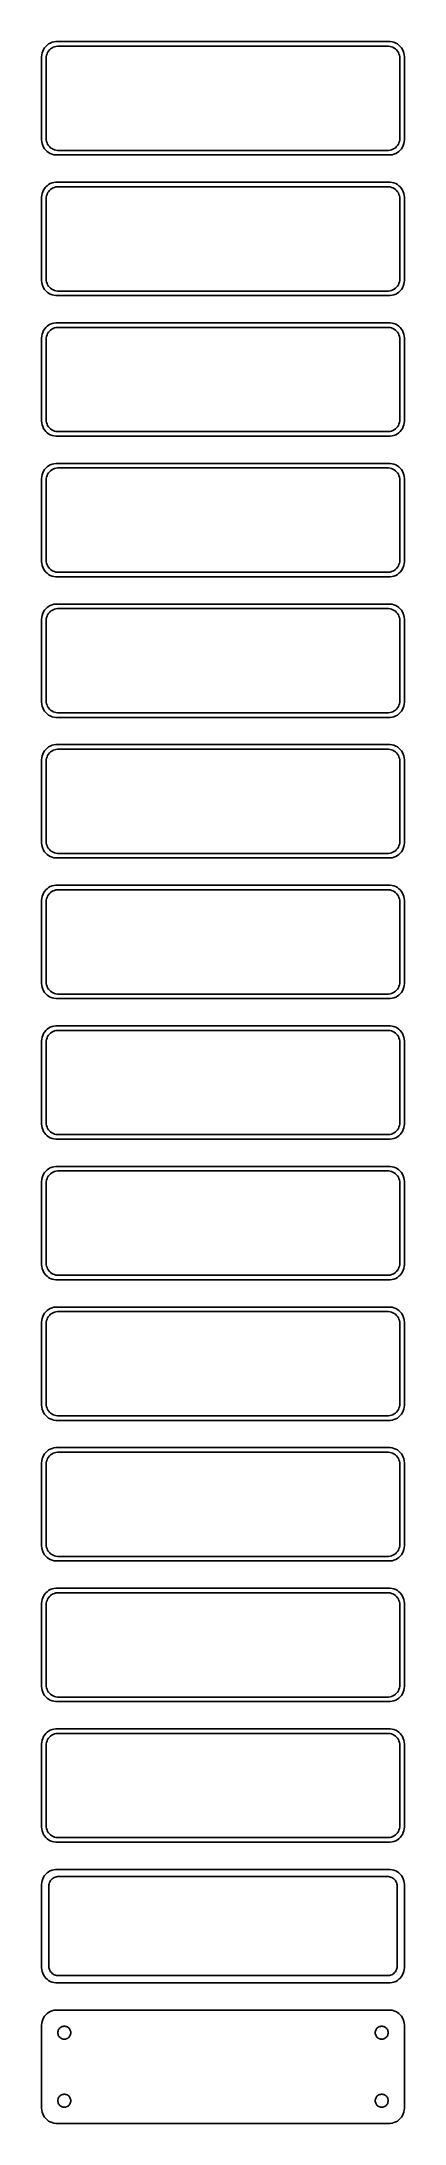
# Model space of a CAD drawing. Header units: metres. Extents: x -60 to 60, y 679 to 1367.
import ezdxf

# ---------------------------------------------------------------- set-up
doc = ezdxf.new("R2010")
doc.units = ezdxf.units.M

msp = doc.modelspace()

# ---------------------------------------------------------------- linework, layer by layer
for p, q in [((-59.8429, 1363.49), (-59.9606, 1362.88)), ((-59.6489, 1364.09), (-59.8429, 1363.49)), ((-59.3815, 1364.66), (-59.6489, 1364.09)), ((-59.0451, 1365.19), (-59.3815, 1364.66)), ((-58.6448, 1365.67), (-59.0451, 1365.19)), ((-58.1871, 1366.1), (-58.6448, 1365.67)), ((-58.3743, 1362.74), (-58.2191, 1363.22)), ((-58.2191, 1363.22), (-58.0052, 1363.68)), ((-57.6791, 1366.47), (-58.1871, 1366.1)), ((-58.0052, 1363.68), (-57.7361, 1364.1)), ((-57.7361, 1364.1), (-57.4159, 1364.49)), ((-57.1289, 1366.77), (-57.6791, 1366.47)), ((-57.4159, 1364.49), (-57.0497, 1364.83)), ((-56.5451, 1367.01), (-57.1289, 1366.77)), ((-57.0497, 1364.83), (-56.6433, 1365.13)), ((-56.6433, 1365.13), (-56.2031, 1365.37)), ((-55.9369, 1367.16), (-56.5451, 1367.01)), ((-56.2031, 1365.37), (-55.7361, 1365.55)), ((-55.3139, 1367.24), (-55.9369, 1367.16)), ((-55.7361, 1365.55), (-55.2495, 1365.68)), ((55.3139, 1367.24), (-55.3139, 1367.24)), ((-55.2495, 1365.68), (-54.7512, 1365.74)), ((-54.7512, 1365.74), (54.7512, 1365.74)), ((54.7512, 1365.74), (55.2495, 1365.68)), ((55.2495, 1365.68), (55.7361, 1365.55)), ((55.9369, 1367.16), (55.3139, 1367.24)), ((55.7361, 1365.55), (56.2031, 1365.37)), ((56.5451, 1367.01), (55.9369, 1367.16)), ((56.2031, 1365.37), (56.6433, 1365.13)), ((57.1289, 1366.77), (56.5451, 1367.01)), ((56.6433, 1365.13), (57.0497, 1364.83)), ((57.0497, 1364.83), (57.4159, 1364.49)), ((57.6791, 1366.47), (57.1289, 1366.77)), ((57.4159, 1364.49), (57.7361, 1364.1)), ((58.1871, 1366.1), (57.6791, 1366.47)), ((57.7361, 1364.1), (58.0052, 1363.68)), ((58.0052, 1363.68), (58.2191, 1363.22)), ((58.6448, 1365.67), (58.1871, 1366.1)), ((58.2191, 1363.22), (58.3743, 1362.74)), ((59.0451, 1365.19), (58.6448, 1365.67)), ((59.3815, 1364.66), (59.0451, 1365.19)), ((59.6489, 1364.09), (59.3815, 1364.66)), ((59.8429, 1363.49), (59.6489, 1364.09)), ((59.9606, 1362.88), (59.8429, 1363.49)), ((-59.9606, 1362.88), (-60, 1362.25)), ((-60, 1362.25), (-60, 1334.75)), ((-58.5, 1361.75), (-58.4685, 1362.25)), ((-58.5, 1335.25), (-58.5, 1361.75)), ((-58.4685, 1362.25), (-58.3743, 1362.74)), ((58.3743, 1362.74), (58.4685, 1362.25)), ((58.4685, 1362.25), (58.5, 1361.75)), ((58.5, 1361.75), (58.5, 1335.25)), ((60, 1362.25), (59.9606, 1362.88)), ((60, 1334.75), (60, 1362.25)), ((-60, 1334.75), (-59.9606, 1334.12)), ((-59.9606, 1334.12), (-59.8429, 1333.51)), ((-59.8429, 1333.51), (-59.6489, 1332.91)), ((-59.6489, 1332.91), (-59.3815, 1332.34)), ((-59.3815, 1332.34), (-59.0451, 1331.81)), ((-59.0451, 1331.81), (-58.6448, 1331.33)), ((-58.6448, 1331.33), (-58.1871, 1330.9)), ((-58.4685, 1334.75), (-58.5, 1335.25)), ((-58.3743, 1334.26), (-58.4685, 1334.75)), ((-58.2191, 1333.78), (-58.3743, 1334.26)), ((-58.0052, 1333.32), (-58.2191, 1333.78)), ((-58.1871, 1330.9), (-57.6791, 1330.53)), ((-57.7361, 1332.9), (-58.0052, 1333.32)), ((-57.4159, 1332.51), (-57.7361, 1332.9)), ((-57.6791, 1330.53), (-57.1289, 1330.23)), ((-57.0497, 1332.17), (-57.4159, 1332.51)), ((-57.1289, 1330.23), (-56.5451, 1329.99)), ((-56.6433, 1331.87), (-57.0497, 1332.17)), ((-56.2031, 1331.63), (-56.6433, 1331.87)), ((-56.5451, 1329.99), (-55.9369, 1329.84)), ((-55.7361, 1331.45), (-56.2031, 1331.63)), ((-55.9369, 1329.84), (-55.3139, 1329.76)), ((-55.2495, 1331.32), (-55.7361, 1331.45)), ((-55.3139, 1329.76), (55.3139, 1329.76)), ((-54.7512, 1331.26), (-55.2495, 1331.32)), ((54.7512, 1331.26), (-54.7512, 1331.26)), ((55.2495, 1331.32), (54.7512, 1331.26)), ((55.7361, 1331.45), (55.2495, 1331.32)), ((55.3139, 1329.76), (55.9369, 1329.84)), ((56.2031, 1331.63), (55.7361, 1331.45)), ((55.9369, 1329.84), (56.5451, 1329.99)), ((56.6433, 1331.87), (56.2031, 1331.63)), ((56.5451, 1329.99), (57.1289, 1330.23)), ((57.0497, 1332.17), (56.6433, 1331.87)), ((57.4159, 1332.51), (57.0497, 1332.17)), ((57.1289, 1330.23), (57.6791, 1330.53)), ((57.7361, 1332.9), (57.4159, 1332.51)), ((57.6791, 1330.53), (58.1871, 1330.9)), ((58.0052, 1333.32), (57.7361, 1332.9)), ((58.2191, 1333.78), (58.0052, 1333.32)), ((58.1871, 1330.9), (58.6448, 1331.33)), ((58.3743, 1334.26), (58.2191, 1333.78)), ((58.4685, 1334.75), (58.3743, 1334.26)), ((58.5, 1335.25), (58.4685, 1334.75)), ((58.6448, 1331.33), (59.0451, 1331.81)), ((59.0451, 1331.81), (59.3815, 1332.34)), ((59.3815, 1332.34), (59.6489, 1332.91)), ((59.6489, 1332.91), (59.8429, 1333.51)), ((59.8429, 1333.51), (59.9606, 1334.12)), ((59.9606, 1334.12), (60, 1334.75)), ((-59.9606, 1316.38), (-60, 1315.75)), ((-60, 1315.75), (-60, 1288.25)), ((-59.8429, 1316.99), (-59.9606, 1316.38)), ((-59.6489, 1317.59), (-59.8429, 1316.99)), ((-59.3815, 1318.16), (-59.6489, 1317.59)), ((-59.0451, 1318.69), (-59.3815, 1318.16)), ((-58.6448, 1319.17), (-59.0451, 1318.69)), ((-58.1871, 1319.6), (-58.6448, 1319.17)), ((-58.5, 1315.25), (-58.4685, 1315.75)), ((-58.5, 1288.75), (-58.5, 1315.25)), ((-58.4685, 1315.75), (-58.3743, 1316.24)), ((-58.3743, 1316.24), (-58.2191, 1316.72)), ((-58.2191, 1316.72), (-58.0052, 1317.18)), ((-57.6791, 1319.97), (-58.1871, 1319.6)), ((-58.0052, 1317.18), (-57.7361, 1317.6)), ((-57.7361, 1317.6), (-57.4159, 1317.99)), ((-57.1289, 1320.27), (-57.6791, 1319.97)), ((-57.4159, 1317.99), (-57.0497, 1318.33)), ((-56.5451, 1320.51), (-57.1289, 1320.27)), ((-57.0497, 1318.33), (-56.6433, 1318.63)), ((-56.6433, 1318.63), (-56.2031, 1318.87)), ((-55.9369, 1320.66), (-56.5451, 1320.51)), ((-56.2031, 1318.87), (-55.7361, 1319.05)), ((-55.3139, 1320.74), (-55.9369, 1320.66)), ((-55.7361, 1319.05), (-55.2495, 1319.18)), ((55.3139, 1320.74), (-55.3139, 1320.74)), ((-55.2495, 1319.18), (-54.7512, 1319.24)), ((-54.7512, 1319.24), (54.7512, 1319.24)), ((54.7512, 1319.24), (55.2495, 1319.18)), ((55.2495, 1319.18), (55.7361, 1319.05)), ((55.9369, 1320.66), (55.3139, 1320.74)), ((55.7361, 1319.05), (56.2031, 1318.87)), ((56.5451, 1320.51), (55.9369, 1320.66)), ((56.2031, 1318.87), (56.6433, 1318.63)), ((57.1289, 1320.27), (56.5451, 1320.51)), ((56.6433, 1318.63), (57.0497, 1318.33)), ((57.0497, 1318.33), (57.4159, 1317.99)), ((57.6791, 1319.97), (57.1289, 1320.27)), ((57.4159, 1317.99), (57.7361, 1317.6)), ((58.1871, 1319.6), (57.6791, 1319.97)), ((57.7361, 1317.6), (58.0052, 1317.18)), ((58.0052, 1317.18), (58.2191, 1316.72)), ((58.6448, 1319.17), (58.1871, 1319.6)), ((58.2191, 1316.72), (58.3743, 1316.24)), ((58.3743, 1316.24), (58.4685, 1315.75)), ((58.4685, 1315.75), (58.5, 1315.25)), ((58.5, 1315.25), (58.5, 1288.75)), ((59.0451, 1318.69), (58.6448, 1319.17)), ((59.3815, 1318.16), (59.0451, 1318.69)), ((59.6489, 1317.59), (59.3815, 1318.16)), ((59.8429, 1316.99), (59.6489, 1317.59)), ((59.9606, 1316.38), (59.8429, 1316.99)), ((60, 1315.75), (59.9606, 1316.38)), ((60, 1288.25), (60, 1315.75)), ((-60, 1288.25), (-59.9606, 1287.62)), ((-59.9606, 1287.62), (-59.8429, 1287.01)), ((-58.4685, 1288.25), (-58.5, 1288.75)), ((-58.3743, 1287.76), (-58.4685, 1288.25)), ((-58.2191, 1287.28), (-58.3743, 1287.76)), ((58.3743, 1287.76), (58.2191, 1287.28)), ((58.4685, 1288.25), (58.3743, 1287.76)), ((58.5, 1288.75), (58.4685, 1288.25)), ((59.8429, 1287.01), (59.9606, 1287.62)), ((59.9606, 1287.62), (60, 1288.25)), ((-59.8429, 1287.01), (-59.6489, 1286.41)), ((-59.6489, 1286.41), (-59.3815, 1285.84)), ((-59.3815, 1285.84), (-59.0451, 1285.31)), ((-59.0451, 1285.31), (-58.6448, 1284.83)), ((-58.6448, 1284.83), (-58.1871, 1284.4)), ((-58.0052, 1286.82), (-58.2191, 1287.28)), ((-58.1871, 1284.4), (-57.6791, 1284.03)), ((-57.7361, 1286.4), (-58.0052, 1286.82)), ((-57.4159, 1286.01), (-57.7361, 1286.4)), ((-57.6791, 1284.03), (-57.1289, 1283.73)), ((-57.0497, 1285.67), (-57.4159, 1286.01)), ((-57.1289, 1283.73), (-56.5451, 1283.49)), ((-56.6433, 1285.37), (-57.0497, 1285.67)), ((-56.2031, 1285.13), (-56.6433, 1285.37)), ((-56.5451, 1283.49), (-55.9369, 1283.34)), ((-55.7361, 1284.95), (-56.2031, 1285.13)), ((-55.9369, 1283.34), (-55.3139, 1283.26)), ((-55.2495, 1284.82), (-55.7361, 1284.95)), ((-55.3139, 1283.26), (55.3139, 1283.26)), ((-54.7512, 1284.76), (-55.2495, 1284.82)), ((54.7512, 1284.76), (-54.7512, 1284.76)), ((55.2495, 1284.82), (54.7512, 1284.76)), ((55.7361, 1284.95), (55.2495, 1284.82)), ((55.3139, 1283.26), (55.9369, 1283.34)), ((56.2031, 1285.13), (55.7361, 1284.95)), ((55.9369, 1283.34), (56.5451, 1283.49)), ((56.6433, 1285.37), (56.2031, 1285.13)), ((56.5451, 1283.49), (57.1289, 1283.73)), ((57.0497, 1285.67), (56.6433, 1285.37)), ((57.4159, 1286.01), (57.0497, 1285.67)), ((57.1289, 1283.73), (57.6791, 1284.03)), ((57.7361, 1286.4), (57.4159, 1286.01)), ((57.6791, 1284.03), (58.1871, 1284.4)), ((58.0052, 1286.82), (57.7361, 1286.4)), ((58.2191, 1287.28), (58.0052, 1286.82)), ((58.1871, 1284.4), (58.6448, 1284.83)), ((58.6448, 1284.83), (59.0451, 1285.31)), ((59.0451, 1285.31), (59.3815, 1285.84)), ((59.3815, 1285.84), (59.6489, 1286.41)), ((59.6489, 1286.41), (59.8429, 1287.01)), ((-57.1289, 1273.77), (-57.6791, 1273.47)), ((-56.5451, 1274.01), (-57.1289, 1273.77)), ((-55.9369, 1274.16), (-56.5451, 1274.01)), ((-55.3139, 1274.24), (-55.9369, 1274.16)), ((55.3139, 1274.24), (-55.3139, 1274.24)), ((55.9369, 1274.16), (55.3139, 1274.24)), ((56.5451, 1274.01), (55.9369, 1274.16)), ((57.1289, 1273.77), (56.5451, 1274.01)), ((57.6791, 1273.47), (57.1289, 1273.77)), ((-59.9606, 1269.88), (-60, 1269.25)), ((-60, 1269.25), (-60, 1241.75)), ((-59.8429, 1270.49), (-59.9606, 1269.88)), ((-59.6489, 1271.09), (-59.8429, 1270.49)), ((-59.3815, 1271.66), (-59.6489, 1271.09)), ((-59.0451, 1272.19), (-59.3815, 1271.66)), ((-58.6448, 1272.67), (-59.0451, 1272.19)), ((-58.1871, 1273.1), (-58.6448, 1272.67)), ((-58.5, 1268.75), (-58.4685, 1269.25)), ((-58.5, 1242.25), (-58.5, 1268.75)), ((-58.4685, 1269.25), (-58.3743, 1269.74)), ((-58.3743, 1269.74), (-58.2191, 1270.22)), ((-58.2191, 1270.22), (-58.0052, 1270.68)), ((-57.6791, 1273.47), (-58.1871, 1273.1)), ((-58.0052, 1270.68), (-57.7361, 1271.1)), ((-57.7361, 1271.1), (-57.4159, 1271.49)), ((-57.4159, 1271.49), (-57.0497, 1271.83)), ((-57.0497, 1271.83), (-56.6433, 1272.13)), ((-56.6433, 1272.13), (-56.2031, 1272.37)), ((-56.2031, 1272.37), (-55.7361, 1272.55)), ((-55.7361, 1272.55), (-55.2495, 1272.68)), ((-55.2495, 1272.68), (-54.7512, 1272.74)), ((-54.7512, 1272.74), (54.7512, 1272.74)), ((54.7512, 1272.74), (55.2495, 1272.68)), ((55.2495, 1272.68), (55.7361, 1272.55)), ((55.7361, 1272.55), (56.2031, 1272.37)), ((56.2031, 1272.37), (56.6433, 1272.13)), ((56.6433, 1272.13), (57.0497, 1271.83)), ((57.0497, 1271.83), (57.4159, 1271.49)), ((57.4159, 1271.49), (57.7361, 1271.1)), ((58.1871, 1273.1), (57.6791, 1273.47)), ((57.7361, 1271.1), (58.0052, 1270.68)), ((58.0052, 1270.68), (58.2191, 1270.22)), ((58.6448, 1272.67), (58.1871, 1273.1)), ((58.2191, 1270.22), (58.3743, 1269.74)), ((58.3743, 1269.74), (58.4685, 1269.25)), ((58.4685, 1269.25), (58.5, 1268.75)), ((58.5, 1268.75), (58.5, 1242.25)), ((59.0451, 1272.19), (58.6448, 1272.67)), ((59.3815, 1271.66), (59.0451, 1272.19)), ((59.6489, 1271.09), (59.3815, 1271.66)), ((59.8429, 1270.49), (59.6489, 1271.09)), ((59.9606, 1269.88), (59.8429, 1270.49)), ((60, 1269.25), (59.9606, 1269.88)), ((60, 1241.75), (60, 1269.25)), ((-60, 1241.75), (-59.9606, 1241.12)), ((-59.9606, 1241.12), (-59.8429, 1240.51)), ((-59.8429, 1240.51), (-59.6489, 1239.91)), ((-59.6489, 1239.91), (-59.3815, 1239.34)), ((-59.3815, 1239.34), (-59.0451, 1238.81)), ((-58.4685, 1241.75), (-58.5, 1242.25)), ((-58.3743, 1241.26), (-58.4685, 1241.75)), ((-58.2191, 1240.78), (-58.3743, 1241.26)), ((-58.0052, 1240.32), (-58.2191, 1240.78)), ((-57.7361, 1239.9), (-58.0052, 1240.32)), ((-57.4159, 1239.51), (-57.7361, 1239.9)), ((-57.0497, 1239.17), (-57.4159, 1239.51)), ((57.4159, 1239.51), (57.0497, 1239.17)), ((57.7361, 1239.9), (57.4159, 1239.51)), ((58.0052, 1240.32), (57.7361, 1239.9)), ((58.2191, 1240.78), (58.0052, 1240.32)), ((58.3743, 1241.26), (58.2191, 1240.78)), ((58.4685, 1241.75), (58.3743, 1241.26)), ((58.5, 1242.25), (58.4685, 1241.75)), ((59.0451, 1238.81), (59.3815, 1239.34)), ((59.3815, 1239.34), (59.6489, 1239.91)), ((59.6489, 1239.91), (59.8429, 1240.51)), ((59.8429, 1240.51), (59.9606, 1241.12)), ((59.9606, 1241.12), (60, 1241.75)), ((-59.0451, 1238.81), (-58.6448, 1238.33)), ((-58.6448, 1238.33), (-58.1871, 1237.9)), ((-58.1871, 1237.9), (-57.6791, 1237.53)), ((-57.6791, 1237.53), (-57.1289, 1237.23)), ((-57.1289, 1237.23), (-56.5451, 1236.99)), ((-56.6433, 1238.87), (-57.0497, 1239.17)), ((-56.2031, 1238.63), (-56.6433, 1238.87)), ((-56.5451, 1236.99), (-55.9369, 1236.84)), ((-55.7361, 1238.45), (-56.2031, 1238.63)), ((-55.9369, 1236.84), (-55.3139, 1236.76)), ((-55.2495, 1238.32), (-55.7361, 1238.45)), ((-55.3139, 1236.76), (55.3139, 1236.76)), ((-54.7512, 1238.26), (-55.2495, 1238.32)), ((54.7512, 1238.26), (-54.7512, 1238.26)), ((55.2495, 1238.32), (54.7512, 1238.26)), ((55.7361, 1238.45), (55.2495, 1238.32)), ((55.3139, 1236.76), (55.9369, 1236.84)), ((56.2031, 1238.63), (55.7361, 1238.45)), ((55.9369, 1236.84), (56.5451, 1236.99)), ((56.6433, 1238.87), (56.2031, 1238.63)), ((56.5451, 1236.99), (57.1289, 1237.23)), ((57.0497, 1239.17), (56.6433, 1238.87)), ((57.1289, 1237.23), (57.6791, 1237.53)), ((57.6791, 1237.53), (58.1871, 1237.9)), ((58.1871, 1237.9), (58.6448, 1238.33)), ((58.6448, 1238.33), (59.0451, 1238.81)), ((-59.0451, 1225.69), (-59.3815, 1225.16)), ((-58.6448, 1226.17), (-59.0451, 1225.69)), ((-58.1871, 1226.6), (-58.6448, 1226.17)), ((-57.6791, 1226.97), (-58.1871, 1226.6)), ((-57.1289, 1227.27), (-57.6791, 1226.97)), ((-56.5451, 1227.51), (-57.1289, 1227.27)), ((-57.0497, 1225.33), (-56.6433, 1225.63)), ((-56.6433, 1225.63), (-56.2031, 1225.87)), ((-55.9369, 1227.66), (-56.5451, 1227.51)), ((-56.2031, 1225.87), (-55.7361, 1226.05)), ((-55.3139, 1227.74), (-55.9369, 1227.66)), ((-55.7361, 1226.05), (-55.2495, 1226.18)), ((55.3139, 1227.74), (-55.3139, 1227.74)), ((-55.2495, 1226.18), (-54.7512, 1226.24)), ((-54.7512, 1226.24), (54.7512, 1226.24)), ((54.7512, 1226.24), (55.2495, 1226.18)), ((55.2495, 1226.18), (55.7361, 1226.05)), ((55.9369, 1227.66), (55.3139, 1227.74)), ((55.7361, 1226.05), (56.2031, 1225.87)), ((56.5451, 1227.51), (55.9369, 1227.66)), ((56.2031, 1225.87), (56.6433, 1225.63)), ((57.1289, 1227.27), (56.5451, 1227.51)), ((56.6433, 1225.63), (57.0497, 1225.33)), ((57.6791, 1226.97), (57.1289, 1227.27)), ((58.1871, 1226.6), (57.6791, 1226.97)), ((58.6448, 1226.17), (58.1871, 1226.6)), ((59.0451, 1225.69), (58.6448, 1226.17)), ((59.3815, 1225.16), (59.0451, 1225.69)), ((-59.9606, 1223.38), (-60, 1222.75)), ((-60, 1222.75), (-60, 1195.25)), ((-59.8429, 1223.99), (-59.9606, 1223.38)), ((-59.6489, 1224.59), (-59.8429, 1223.99)), ((-59.3815, 1225.16), (-59.6489, 1224.59)), ((-58.5, 1222.25), (-58.4685, 1222.75)), ((-58.5, 1195.75), (-58.5, 1222.25)), ((-58.4685, 1222.75), (-58.3743, 1223.24)), ((-58.3743, 1223.24), (-58.2191, 1223.72)), ((-58.2191, 1223.72), (-58.0052, 1224.18)), ((-58.0052, 1224.18), (-57.7361, 1224.6)), ((-57.7361, 1224.6), (-57.4159, 1224.99)), ((-57.4159, 1224.99), (-57.0497, 1225.33)), ((57.0497, 1225.33), (57.4159, 1224.99)), ((57.4159, 1224.99), (57.7361, 1224.6)), ((57.7361, 1224.6), (58.0052, 1224.18)), ((58.0052, 1224.18), (58.2191, 1223.72)), ((58.2191, 1223.72), (58.3743, 1223.24)), ((58.3743, 1223.24), (58.4685, 1222.75)), ((58.4685, 1222.75), (58.5, 1222.25)), ((58.5, 1222.25), (58.5, 1195.75)), ((59.6489, 1224.59), (59.3815, 1225.16)), ((59.8429, 1223.99), (59.6489, 1224.59)), ((59.9606, 1223.38), (59.8429, 1223.99)), ((60, 1222.75), (59.9606, 1223.38)), ((60, 1195.25), (60, 1222.75)), ((-60, 1195.25), (-59.9606, 1194.62)), ((-59.9606, 1194.62), (-59.8429, 1194.01)), ((-59.8429, 1194.01), (-59.6489, 1193.41)), ((-59.6489, 1193.41), (-59.3815, 1192.84)), ((-59.3815, 1192.84), (-59.0451, 1192.31)), ((-59.0451, 1192.31), (-58.6448, 1191.83)), ((-58.6448, 1191.83), (-58.1871, 1191.4)), ((-58.4685, 1195.25), (-58.5, 1195.75)), ((-58.3743, 1194.76), (-58.4685, 1195.25)), ((-58.2191, 1194.28), (-58.3743, 1194.76)), ((-58.0052, 1193.82), (-58.2191, 1194.28)), ((-58.1871, 1191.4), (-57.6791, 1191.03)), ((-57.7361, 1193.4), (-58.0052, 1193.82)), ((-57.4159, 1193.01), (-57.7361, 1193.4)), ((-57.0497, 1192.67), (-57.4159, 1193.01)), ((-56.6433, 1192.37), (-57.0497, 1192.67)), ((-56.2031, 1192.13), (-56.6433, 1192.37)), ((-55.7361, 1191.95), (-56.2031, 1192.13)), ((-55.2495, 1191.82), (-55.7361, 1191.95)), ((-54.7512, 1191.76), (-55.2495, 1191.82)), ((54.7512, 1191.76), (-54.7512, 1191.76)), ((55.2495, 1191.82), (54.7512, 1191.76)), ((55.7361, 1191.95), (55.2495, 1191.82)), ((56.2031, 1192.13), (55.7361, 1191.95)), ((56.6433, 1192.37), (56.2031, 1192.13)), ((57.0497, 1192.67), (56.6433, 1192.37)), ((57.4159, 1193.01), (57.0497, 1192.67)), ((57.7361, 1193.4), (57.4159, 1193.01)), ((57.6791, 1191.03), (58.1871, 1191.4)), ((58.0052, 1193.82), (57.7361, 1193.4)), ((58.2191, 1194.28), (58.0052, 1193.82)), ((58.1871, 1191.4), (58.6448, 1191.83)), ((58.3743, 1194.76), (58.2191, 1194.28)), ((58.4685, 1195.25), (58.3743, 1194.76)), ((58.5, 1195.75), (58.4685, 1195.25)), ((58.6448, 1191.83), (59.0451, 1192.31)), ((59.0451, 1192.31), (59.3815, 1192.84)), ((59.3815, 1192.84), (59.6489, 1193.41)), ((59.6489, 1193.41), (59.8429, 1194.01)), ((59.8429, 1194.01), (59.9606, 1194.62)), ((59.9606, 1194.62), (60, 1195.25)), ((-57.6791, 1191.03), (-57.1289, 1190.73)), ((-57.1289, 1190.73), (-56.5451, 1190.49)), ((-56.5451, 1190.49), (-55.9369, 1190.34)), ((-55.9369, 1190.34), (-55.3139, 1190.26)), ((-55.3139, 1190.26), (55.3139, 1190.26)), ((55.3139, 1190.26), (55.9369, 1190.34)), ((55.9369, 1190.34), (56.5451, 1190.49)), ((56.5451, 1190.49), (57.1289, 1190.73)), ((57.1289, 1190.73), (57.6791, 1191.03)), ((-59.8429, 1177.49), (-59.9606, 1176.88)), ((-59.6489, 1178.09), (-59.8429, 1177.49)), ((-59.3815, 1178.66), (-59.6489, 1178.09)), ((-59.0451, 1179.19), (-59.3815, 1178.66)), ((-58.6448, 1179.67), (-59.0451, 1179.19)), ((-58.1871, 1180.1), (-58.6448, 1179.67)), ((-58.2191, 1177.22), (-58.0052, 1177.68)), ((-57.6791, 1180.47), (-58.1871, 1180.1)), ((-58.0052, 1177.68), (-57.7361, 1178.1)), ((-57.7361, 1178.1), (-57.4159, 1178.49)), ((-57.1289, 1180.77), (-57.6791, 1180.47)), ((-57.4159, 1178.49), (-57.0497, 1178.83)), ((-56.5451, 1181.01), (-57.1289, 1180.77)), ((-57.0497, 1178.83), (-56.6433, 1179.13)), ((-56.6433, 1179.13), (-56.2031, 1179.37)), ((-55.9369, 1181.16), (-56.5451, 1181.01)), ((-56.2031, 1179.37), (-55.7361, 1179.55)), ((-55.3139, 1181.24), (-55.9369, 1181.16)), ((-55.7361, 1179.55), (-55.2495, 1179.68)), ((55.3139, 1181.24), (-55.3139, 1181.24)), ((-55.2495, 1179.68), (-54.7512, 1179.74)), ((-54.7512, 1179.74), (54.7512, 1179.74)), ((54.7512, 1179.74), (55.2495, 1179.68)), ((55.2495, 1179.68), (55.7361, 1179.55)), ((55.9369, 1181.16), (55.3139, 1181.24)), ((55.7361, 1179.55), (56.2031, 1179.37)), ((56.5451, 1181.01), (55.9369, 1181.16)), ((56.2031, 1179.37), (56.6433, 1179.13)), ((57.1289, 1180.77), (56.5451, 1181.01)), ((56.6433, 1179.13), (57.0497, 1178.83)), ((57.0497, 1178.83), (57.4159, 1178.49)), ((57.6791, 1180.47), (57.1289, 1180.77)), ((57.4159, 1178.49), (57.7361, 1178.1)), ((58.1871, 1180.1), (57.6791, 1180.47)), ((57.7361, 1178.1), (58.0052, 1177.68)), ((58.0052, 1177.68), (58.2191, 1177.22)), ((58.6448, 1179.67), (58.1871, 1180.1)), ((59.0451, 1179.19), (58.6448, 1179.67)), ((59.3815, 1178.66), (59.0451, 1179.19)), ((59.6489, 1178.09), (59.3815, 1178.66)), ((59.8429, 1177.49), (59.6489, 1178.09)), ((59.9606, 1176.88), (59.8429, 1177.49)), ((-59.9606, 1176.88), (-60, 1176.25)), ((-60, 1176.25), (-60, 1148.75)), ((-58.5, 1175.75), (-58.4685, 1176.25)), ((-58.5, 1149.25), (-58.5, 1175.75)), ((-58.4685, 1176.25), (-58.3743, 1176.74)), ((-58.3743, 1176.74), (-58.2191, 1177.22)), ((58.2191, 1177.22), (58.3743, 1176.74)), ((58.3743, 1176.74), (58.4685, 1176.25)), ((58.4685, 1176.25), (58.5, 1175.75)), ((58.5, 1175.75), (58.5, 1149.25)), ((60, 1176.25), (59.9606, 1176.88)), ((60, 1148.75), (60, 1176.25)), ((-60, 1148.75), (-59.9606, 1148.12)), ((-59.9606, 1148.12), (-59.8429, 1147.51)), ((-59.8429, 1147.51), (-59.6489, 1146.91)), ((-59.6489, 1146.91), (-59.3815, 1146.34)), ((-59.3815, 1146.34), (-59.0451, 1145.81)), ((-59.0451, 1145.81), (-58.6448, 1145.33)), ((-58.6448, 1145.33), (-58.1871, 1144.9)), ((-58.4685, 1148.75), (-58.5, 1149.25)), ((-58.3743, 1148.26), (-58.4685, 1148.75)), ((-58.2191, 1147.78), (-58.3743, 1148.26)), ((-58.0052, 1147.32), (-58.2191, 1147.78)), ((-58.1871, 1144.9), (-57.6791, 1144.53)), ((-57.7361, 1146.9), (-58.0052, 1147.32)), ((-57.4159, 1146.51), (-57.7361, 1146.9)), ((-57.6791, 1144.53), (-57.1289, 1144.23)), ((-57.0497, 1146.17), (-57.4159, 1146.51)), ((-57.1289, 1144.23), (-56.5451, 1143.99)), ((-56.6433, 1145.87), (-57.0497, 1146.17)), ((-56.2031, 1145.63), (-56.6433, 1145.87)), ((-56.5451, 1143.99), (-55.9369, 1143.84)), ((-55.7361, 1145.45), (-56.2031, 1145.63)), ((-55.9369, 1143.84), (-55.3139, 1143.76)), ((-55.2495, 1145.32), (-55.7361, 1145.45)), ((-55.3139, 1143.76), (55.3139, 1143.76)), ((-54.7512, 1145.26), (-55.2495, 1145.32)), ((54.7512, 1145.26), (-54.7512, 1145.26)), ((55.2495, 1145.32), (54.7512, 1145.26)), ((55.7361, 1145.45), (55.2495, 1145.32)), ((55.3139, 1143.76), (55.9369, 1143.84)), ((56.2031, 1145.63), (55.7361, 1145.45)), ((55.9369, 1143.84), (56.5451, 1143.99)), ((56.6433, 1145.87), (56.2031, 1145.63)), ((56.5451, 1143.99), (57.1289, 1144.23)), ((57.0497, 1146.17), (56.6433, 1145.87)), ((57.4159, 1146.51), (57.0497, 1146.17)), ((57.1289, 1144.23), (57.6791, 1144.53)), ((57.7361, 1146.9), (57.4159, 1146.51)), ((57.6791, 1144.53), (58.1871, 1144.9)), ((58.0052, 1147.32), (57.7361, 1146.9)), ((58.2191, 1147.78), (58.0052, 1147.32)), ((58.1871, 1144.9), (58.6448, 1145.33)), ((58.3743, 1148.26), (58.2191, 1147.78)), ((58.4685, 1148.75), (58.3743, 1148.26)), ((58.5, 1149.25), (58.4685, 1148.75)), ((58.6448, 1145.33), (59.0451, 1145.81)), ((59.0451, 1145.81), (59.3815, 1146.34)), ((59.3815, 1146.34), (59.6489, 1146.91)), ((59.6489, 1146.91), (59.8429, 1147.51)), ((59.8429, 1147.51), (59.9606, 1148.12)), ((59.9606, 1148.12), (60, 1148.75)), ((-59.9606, 1130.38), (-60, 1129.75)), ((-60, 1129.75), (-60, 1102.25)), ((-59.8429, 1130.99), (-59.9606, 1130.38)), ((-59.6489, 1131.59), (-59.8429, 1130.99)), ((-59.3815, 1132.16), (-59.6489, 1131.59)), ((-59.0451, 1132.69), (-59.3815, 1132.16)), ((-58.6448, 1133.17), (-59.0451, 1132.69)), ((-58.1871, 1133.6), (-58.6448, 1133.17)), ((-58.5, 1129.25), (-58.4685, 1129.75)), ((-58.5, 1102.75), (-58.5, 1129.25)), ((-58.4685, 1129.75), (-58.3743, 1130.24)), ((-58.3743, 1130.24), (-58.2191, 1130.72)), ((-58.2191, 1130.72), (-58.0052, 1131.18)), ((-57.6791, 1133.97), (-58.1871, 1133.6)), ((-58.0052, 1131.18), (-57.7361, 1131.6)), ((-57.7361, 1131.6), (-57.4159, 1131.99)), ((-57.1289, 1134.27), (-57.6791, 1133.97)), ((-57.4159, 1131.99), (-57.0497, 1132.33)), ((-56.5451, 1134.51), (-57.1289, 1134.27)), ((-57.0497, 1132.33), (-56.6433, 1132.63)), ((-56.6433, 1132.63), (-56.2031, 1132.87)), ((-55.9369, 1134.66), (-56.5451, 1134.51)), ((-56.2031, 1132.87), (-55.7361, 1133.05)), ((-55.3139, 1134.74), (-55.9369, 1134.66)), ((-55.7361, 1133.05), (-55.2495, 1133.18)), ((55.3139, 1134.74), (-55.3139, 1134.74)), ((-55.2495, 1133.18), (-54.7512, 1133.24)), ((-54.7512, 1133.24), (54.7512, 1133.24)), ((54.7512, 1133.24), (55.2495, 1133.18)), ((55.2495, 1133.18), (55.7361, 1133.05)), ((55.9369, 1134.66), (55.3139, 1134.74)), ((55.7361, 1133.05), (56.2031, 1132.87)), ((56.5451, 1134.51), (55.9369, 1134.66)), ((56.2031, 1132.87), (56.6433, 1132.63)), ((57.1289, 1134.27), (56.5451, 1134.51)), ((56.6433, 1132.63), (57.0497, 1132.33)), ((57.0497, 1132.33), (57.4159, 1131.99)), ((57.6791, 1133.97), (57.1289, 1134.27)), ((57.4159, 1131.99), (57.7361, 1131.6)), ((58.1871, 1133.6), (57.6791, 1133.97)), ((57.7361, 1131.6), (58.0052, 1131.18)), ((58.0052, 1131.18), (58.2191, 1130.72)), ((58.6448, 1133.17), (58.1871, 1133.6)), ((58.2191, 1130.72), (58.3743, 1130.24)), ((58.3743, 1130.24), (58.4685, 1129.75)), ((58.4685, 1129.75), (58.5, 1129.25)), ((58.5, 1129.25), (58.5, 1102.75)), ((59.0451, 1132.69), (58.6448, 1133.17)), ((59.3815, 1132.16), (59.0451, 1132.69)), ((59.6489, 1131.59), (59.3815, 1132.16)), ((59.8429, 1130.99), (59.6489, 1131.59)), ((59.9606, 1130.38), (59.8429, 1130.99)), ((60, 1129.75), (59.9606, 1130.38)), ((60, 1102.25), (60, 1129.75)), ((-60, 1102.25), (-59.9606, 1101.62)), ((-59.9606, 1101.62), (-59.8429, 1101.01)), ((-58.4685, 1102.25), (-58.5, 1102.75)), ((-58.3743, 1101.76), (-58.4685, 1102.25)), ((-58.2191, 1101.28), (-58.3743, 1101.76)), ((58.3743, 1101.76), (58.2191, 1101.28)), ((58.4685, 1102.25), (58.3743, 1101.76)), ((58.5, 1102.75), (58.4685, 1102.25)), ((59.8429, 1101.01), (59.9606, 1101.62)), ((59.9606, 1101.62), (60, 1102.25)), ((-59.8429, 1101.01), (-59.6489, 1100.41)), ((-59.6489, 1100.41), (-59.3815, 1099.84)), ((-59.3815, 1099.84), (-59.0451, 1099.31)), ((-59.0451, 1099.31), (-58.6448, 1098.83)), ((-58.6448, 1098.83), (-58.1871, 1098.4)), ((-58.0052, 1100.82), (-58.2191, 1101.28)), ((-58.1871, 1098.4), (-57.6791, 1098.03)), ((-57.7361, 1100.4), (-58.0052, 1100.82)), ((-57.4159, 1100.01), (-57.7361, 1100.4)), ((-57.6791, 1098.03), (-57.1289, 1097.73)), ((-57.0497, 1099.67), (-57.4159, 1100.01)), ((-57.1289, 1097.73), (-56.5451, 1097.49)), ((-56.6433, 1099.37), (-57.0497, 1099.67)), ((-56.2031, 1099.13), (-56.6433, 1099.37)), ((-56.5451, 1097.49), (-55.9369, 1097.34)), ((-55.7361, 1098.95), (-56.2031, 1099.13)), ((-55.9369, 1097.34), (-55.3139, 1097.26)), ((-55.2495, 1098.82), (-55.7361, 1098.95)), ((-55.3139, 1097.26), (55.3139, 1097.26)), ((-54.7512, 1098.76), (-55.2495, 1098.82)), ((54.7512, 1098.76), (-54.7512, 1098.76)), ((55.2495, 1098.82), (54.7512, 1098.76)), ((55.7361, 1098.95), (55.2495, 1098.82)), ((55.3139, 1097.26), (55.9369, 1097.34)), ((56.2031, 1099.13), (55.7361, 1098.95)), ((55.9369, 1097.34), (56.5451, 1097.49)), ((56.6433, 1099.37), (56.2031, 1099.13)), ((56.5451, 1097.49), (57.1289, 1097.73)), ((57.0497, 1099.67), (56.6433, 1099.37)), ((57.4159, 1100.01), (57.0497, 1099.67)), ((57.1289, 1097.73), (57.6791, 1098.03)), ((57.7361, 1100.4), (57.4159, 1100.01)), ((57.6791, 1098.03), (58.1871, 1098.4)), ((58.0052, 1100.82), (57.7361, 1100.4)), ((58.2191, 1101.28), (58.0052, 1100.82)), ((58.1871, 1098.4), (58.6448, 1098.83)), ((58.6448, 1098.83), (59.0451, 1099.31)), ((59.0451, 1099.31), (59.3815, 1099.84)), ((59.3815, 1099.84), (59.6489, 1100.41)), ((59.6489, 1100.41), (59.8429, 1101.01)), ((-56.5451, 1088.01), (-57.1289, 1087.77)), ((-55.9369, 1088.16), (-56.5451, 1088.01)), ((-55.3139, 1088.24), (-55.9369, 1088.16)), ((55.3139, 1088.24), (-55.3139, 1088.24)), ((55.9369, 1088.16), (55.3139, 1088.24)), ((56.5451, 1088.01), (55.9369, 1088.16)), ((57.1289, 1087.77), (56.5451, 1088.01)), ((-59.9606, 1083.88), (-60, 1083.25)), ((-60, 1083.25), (-60, 1055.75)), ((-59.8429, 1084.49), (-59.9606, 1083.88)), ((-59.6489, 1085.09), (-59.8429, 1084.49)), ((-59.3815, 1085.66), (-59.6489, 1085.09)), ((-59.0451, 1086.19), (-59.3815, 1085.66)), ((-58.6448, 1086.67), (-59.0451, 1086.19)), ((-58.1871, 1087.1), (-58.6448, 1086.67)), ((-58.5, 1082.75), (-58.4685, 1083.25)), ((-58.5, 1056.25), (-58.5, 1082.75)), ((-58.4685, 1083.25), (-58.3743, 1083.74)), ((-58.3743, 1083.74), (-58.2191, 1084.22)), ((-58.2191, 1084.22), (-58.0052, 1084.68)), ((-57.6791, 1087.47), (-58.1871, 1087.1)), ((-58.0052, 1084.68), (-57.7361, 1085.1)), ((-57.7361, 1085.1), (-57.4159, 1085.49)), ((-57.1289, 1087.77), (-57.6791, 1087.47)), ((-57.4159, 1085.49), (-57.0497, 1085.83)), ((-57.0497, 1085.83), (-56.6433, 1086.13)), ((-56.6433, 1086.13), (-56.2031, 1086.37)), ((-56.2031, 1086.37), (-55.7361, 1086.55)), ((-55.7361, 1086.55), (-55.2495, 1086.68)), ((-55.2495, 1086.68), (-54.7512, 1086.74)), ((-54.7512, 1086.74), (54.7512, 1086.74)), ((54.7512, 1086.74), (55.2495, 1086.68)), ((55.2495, 1086.68), (55.7361, 1086.55)), ((55.7361, 1086.55), (56.2031, 1086.37)), ((56.2031, 1086.37), (56.6433, 1086.13)), ((56.6433, 1086.13), (57.0497, 1085.83)), ((57.0497, 1085.83), (57.4159, 1085.49)), ((57.6791, 1087.47), (57.1289, 1087.77)), ((57.4159, 1085.49), (57.7361, 1085.1)), ((58.1871, 1087.1), (57.6791, 1087.47)), ((57.7361, 1085.1), (58.0052, 1084.68)), ((58.0052, 1084.68), (58.2191, 1084.22)), ((58.6448, 1086.67), (58.1871, 1087.1)), ((58.2191, 1084.22), (58.3743, 1083.74)), ((58.3743, 1083.74), (58.4685, 1083.25)), ((58.4685, 1083.25), (58.5, 1082.75)), ((58.5, 1082.75), (58.5, 1056.25)), ((59.0451, 1086.19), (58.6448, 1086.67)), ((59.3815, 1085.66), (59.0451, 1086.19)), ((59.6489, 1085.09), (59.3815, 1085.66)), ((59.8429, 1084.49), (59.6489, 1085.09)), ((59.9606, 1083.88), (59.8429, 1084.49)), ((60, 1083.25), (59.9606, 1083.88)), ((60, 1055.75), (60, 1083.25)), ((-60, 1055.75), (-59.9606, 1055.12)), ((-59.9606, 1055.12), (-59.8429, 1054.51)), ((-59.8429, 1054.51), (-59.6489, 1053.91)), ((-59.6489, 1053.91), (-59.3815, 1053.34)), ((-58.4685, 1055.75), (-58.5, 1056.25)), ((-58.3743, 1055.26), (-58.4685, 1055.75)), ((-58.2191, 1054.78), (-58.3743, 1055.26)), ((-58.0052, 1054.32), (-58.2191, 1054.78)), ((-57.7361, 1053.9), (-58.0052, 1054.32)), ((-57.4159, 1053.51), (-57.7361, 1053.9)), ((-57.0497, 1053.17), (-57.4159, 1053.51)), ((57.4159, 1053.51), (57.0497, 1053.17)), ((57.7361, 1053.9), (57.4159, 1053.51)), ((58.0052, 1054.32), (57.7361, 1053.9)), ((58.2191, 1054.78), (58.0052, 1054.32)), ((58.3743, 1055.26), (58.2191, 1054.78)), ((58.4685, 1055.75), (58.3743, 1055.26)), ((58.5, 1056.25), (58.4685, 1055.75)), ((59.3815, 1053.34), (59.6489, 1053.91)), ((59.6489, 1053.91), (59.8429, 1054.51)), ((59.8429, 1054.51), (59.9606, 1055.12)), ((59.9606, 1055.12), (60, 1055.75)), ((-59.3815, 1053.34), (-59.0451, 1052.81)), ((-59.0451, 1052.81), (-58.6448, 1052.33)), ((-58.6448, 1052.33), (-58.1871, 1051.9)), ((-58.1871, 1051.9), (-57.6791, 1051.53)), ((-57.6791, 1051.53), (-57.1289, 1051.23)), ((-57.1289, 1051.23), (-56.5451, 1050.99)), ((-56.6433, 1052.87), (-57.0497, 1053.17)), ((-56.2031, 1052.63), (-56.6433, 1052.87)), ((-56.5451, 1050.99), (-55.9369, 1050.84)), ((-55.7361, 1052.45), (-56.2031, 1052.63)), ((-55.9369, 1050.84), (-55.3139, 1050.76)), ((-55.2495, 1052.32), (-55.7361, 1052.45)), ((-55.3139, 1050.76), (55.3139, 1050.76)), ((-54.7512, 1052.26), (-55.2495, 1052.32)), ((54.7512, 1052.26), (-54.7512, 1052.26)), ((55.2495, 1052.32), (54.7512, 1052.26)), ((55.7361, 1052.45), (55.2495, 1052.32)), ((55.3139, 1050.76), (55.9369, 1050.84)), ((56.2031, 1052.63), (55.7361, 1052.45)), ((55.9369, 1050.84), (56.5451, 1050.99)), ((56.6433, 1052.87), (56.2031, 1052.63)), ((56.5451, 1050.99), (57.1289, 1051.23)), ((57.0497, 1053.17), (56.6433, 1052.87)), ((57.1289, 1051.23), (57.6791, 1051.53)), ((57.6791, 1051.53), (58.1871, 1051.9)), ((58.1871, 1051.9), (58.6448, 1052.33)), ((58.6448, 1052.33), (59.0451, 1052.81)), ((59.0451, 1052.81), (59.3815, 1053.34)), ((-59.0451, 1039.69), (-59.3815, 1039.16)), ((-58.6448, 1040.17), (-59.0451, 1039.69)), ((-58.1871, 1040.6), (-58.6448, 1040.17)), ((-57.6791, 1040.97), (-58.1871, 1040.6)), ((-57.1289, 1041.27), (-57.6791, 1040.97)), ((-56.5451, 1041.51), (-57.1289, 1041.27)), ((-57.0497, 1039.33), (-56.6433, 1039.63)), ((-56.6433, 1039.63), (-56.2031, 1039.87)), ((-55.9369, 1041.66), (-56.5451, 1041.51)), ((-56.2031, 1039.87), (-55.7361, 1040.05)), ((-55.3139, 1041.74), (-55.9369, 1041.66)), ((-55.7361, 1040.05), (-55.2495, 1040.18)), ((55.3139, 1041.74), (-55.3139, 1041.74)), ((-55.2495, 1040.18), (-54.7512, 1040.24)), ((-54.7512, 1040.24), (54.7512, 1040.24)), ((54.7512, 1040.24), (55.2495, 1040.18)), ((55.2495, 1040.18), (55.7361, 1040.05)), ((55.9369, 1041.66), (55.3139, 1041.74)), ((55.7361, 1040.05), (56.2031, 1039.87)), ((56.5451, 1041.51), (55.9369, 1041.66)), ((56.2031, 1039.87), (56.6433, 1039.63)), ((57.1289, 1041.27), (56.5451, 1041.51)), ((56.6433, 1039.63), (57.0497, 1039.33)), ((57.6791, 1040.97), (57.1289, 1041.27)), ((58.1871, 1040.6), (57.6791, 1040.97)), ((58.6448, 1040.17), (58.1871, 1040.6)), ((59.0451, 1039.69), (58.6448, 1040.17)), ((59.3815, 1039.16), (59.0451, 1039.69)), ((-59.9606, 1037.38), (-60, 1036.75)), ((-60, 1036.75), (-60, 1009.25)), ((-59.8429, 1037.99), (-59.9606, 1037.38)), ((-59.6489, 1038.59), (-59.8429, 1037.99)), ((-59.3815, 1039.16), (-59.6489, 1038.59)), ((-58.5, 1036.25), (-58.4685, 1036.75)), ((-58.5, 1009.75), (-58.5, 1036.25)), ((-58.4685, 1036.75), (-58.3743, 1037.24)), ((-58.3743, 1037.24), (-58.2191, 1037.72)), ((-58.2191, 1037.72), (-58.0052, 1038.18)), ((-58.0052, 1038.18), (-57.7361, 1038.6)), ((-57.7361, 1038.6), (-57.4159, 1038.99)), ((-57.4159, 1038.99), (-57.0497, 1039.33)), ((57.0497, 1039.33), (57.4159, 1038.99)), ((57.4159, 1038.99), (57.7361, 1038.6)), ((57.7361, 1038.6), (58.0052, 1038.18)), ((58.0052, 1038.18), (58.2191, 1037.72)), ((58.2191, 1037.72), (58.3743, 1037.24)), ((58.3743, 1037.24), (58.4685, 1036.75)), ((58.4685, 1036.75), (58.5, 1036.25)), ((58.5, 1036.25), (58.5, 1009.75)), ((59.6489, 1038.59), (59.3815, 1039.16)), ((59.8429, 1037.99), (59.6489, 1038.59)), ((59.9606, 1037.38), (59.8429, 1037.99)), ((60, 1036.75), (59.9606, 1037.38)), ((60, 1009.25), (60, 1036.75)), ((-60, 1009.25), (-59.9606, 1008.62)), ((-59.9606, 1008.62), (-59.8429, 1008.01)), ((-59.8429, 1008.01), (-59.6489, 1007.41)), ((-59.6489, 1007.41), (-59.3815, 1006.84)), ((-59.3815, 1006.84), (-59.0451, 1006.31)), ((-59.0451, 1006.31), (-58.6448, 1005.83)), ((-58.6448, 1005.83), (-58.1871, 1005.4)), ((-58.4685, 1009.25), (-58.5, 1009.75)), ((-58.3743, 1008.76), (-58.4685, 1009.25)), ((-58.2191, 1008.28), (-58.3743, 1008.76)), ((-58.0052, 1007.82), (-58.2191, 1008.28)), ((-58.1871, 1005.4), (-57.6791, 1005.03)), ((-57.7361, 1007.4), (-58.0052, 1007.82)), ((-57.4159, 1007.01), (-57.7361, 1007.4)), ((-57.0497, 1006.67), (-57.4159, 1007.01)), ((-56.6433, 1006.37), (-57.0497, 1006.67)), ((-56.2031, 1006.13), (-56.6433, 1006.37)), ((-55.7361, 1005.95), (-56.2031, 1006.13)), ((-55.2495, 1005.82), (-55.7361, 1005.95)), ((-54.7512, 1005.76), (-55.2495, 1005.82)), ((54.7512, 1005.76), (-54.7512, 1005.76)), ((55.2495, 1005.82), (54.7512, 1005.76)), ((55.7361, 1005.95), (55.2495, 1005.82)), ((56.2031, 1006.13), (55.7361, 1005.95)), ((56.6433, 1006.37), (56.2031, 1006.13)), ((57.0497, 1006.67), (56.6433, 1006.37)), ((57.4159, 1007.01), (57.0497, 1006.67)), ((57.7361, 1007.4), (57.4159, 1007.01)), ((57.6791, 1005.03), (58.1871, 1005.4)), ((58.0052, 1007.82), (57.7361, 1007.4)), ((58.2191, 1008.28), (58.0052, 1007.82)), ((58.1871, 1005.4), (58.6448, 1005.83)), ((58.3743, 1008.76), (58.2191, 1008.28)), ((58.4685, 1009.25), (58.3743, 1008.76)), ((58.5, 1009.75), (58.4685, 1009.25)), ((58.6448, 1005.83), (59.0451, 1006.31)), ((59.0451, 1006.31), (59.3815, 1006.84)), ((59.3815, 1006.84), (59.6489, 1007.41)), ((59.6489, 1007.41), (59.8429, 1008.01)), ((59.8429, 1008.01), (59.9606, 1008.62)), ((59.9606, 1008.62), (60, 1009.25)), ((-57.6791, 1005.03), (-57.1289, 1004.73)), ((-57.1289, 1004.73), (-56.5451, 1004.49)), ((-56.5451, 1004.49), (-55.9369, 1004.34)), ((-55.9369, 1004.34), (-55.3139, 1004.26)), ((-55.3139, 1004.26), (55.3139, 1004.26)), ((55.3139, 1004.26), (55.9369, 1004.34)), ((55.9369, 1004.34), (56.5451, 1004.49)), ((56.5451, 1004.49), (57.1289, 1004.73)), ((57.1289, 1004.73), (57.6791, 1005.03)), ((-59.8429, 991.493), (-59.9606, 990.877)), ((-59.6489, 992.091), (-59.8429, 991.493)), ((-59.3815, 992.659), (-59.6489, 992.091)), ((-59.0451, 993.189), (-59.3815, 992.659)), ((-58.6448, 993.673), (-59.0451, 993.189)), ((-58.1871, 994.103), (-58.6448, 993.673)), ((-58.2191, 991.222), (-58.0052, 991.677)), ((-57.6791, 994.472), (-58.1871, 994.103)), ((-58.0052, 991.677), (-57.7361, 992.101)), ((-57.7361, 992.101), (-57.4159, 992.488)), ((-57.1289, 994.774), (-57.6791, 994.472)), ((-57.4159, 992.488), (-57.0497, 992.832)), ((-56.5451, 995.005), (-57.1289, 994.774)), ((-57.0497, 992.832), (-56.6433, 993.127)), ((-56.6433, 993.127), (-56.2031, 993.369)), ((-55.9369, 995.161), (-56.5451, 995.005)), ((-56.2031, 993.369), (-55.7361, 993.554)), ((-55.3139, 995.24), (-55.9369, 995.161)), ((-55.7361, 993.554), (-55.2495, 993.679)), ((55.3139, 995.24), (-55.3139, 995.24)), ((-55.2495, 993.679), (-54.7512, 993.742)), ((-54.7512, 993.742), (54.7512, 993.742)), ((54.7512, 993.742), (55.2495, 993.679)), ((55.2495, 993.679), (55.7361, 993.554)), ((55.9369, 995.161), (55.3139, 995.24)), ((55.7361, 993.554), (56.2031, 993.369)), ((56.5451, 995.005), (55.9369, 995.161)), ((56.2031, 993.369), (56.6433, 993.127)), ((57.1289, 994.774), (56.5451, 995.005)), ((56.6433, 993.127), (57.0497, 992.832)), ((57.0497, 992.832), (57.4159, 992.488)), ((57.6791, 994.472), (57.1289, 994.774)), ((57.4159, 992.488), (57.7361, 992.101)), ((58.1871, 994.103), (57.6791, 994.472)), ((57.7361, 992.101), (58.0052, 991.677)), ((58.0052, 991.677), (58.2191, 991.222)), ((58.6448, 993.673), (58.1871, 994.103)), ((59.0451, 993.189), (58.6448, 993.673)), ((59.3815, 992.659), (59.0451, 993.189)), ((59.6489, 992.091), (59.3815, 992.659)), ((59.8429, 991.493), (59.6489, 992.091)), ((59.9606, 990.877), (59.8429, 991.493)), ((-59.9606, 990.877), (-60, 990.25)), ((-60, 990.25), (-60, 962.75)), ((-58.5, 989.75), (-58.4685, 990.251)), ((-58.5, 963.25), (-58.5, 989.75)), ((-58.4685, 990.251), (-58.3743, 990.745)), ((-58.3743, 990.745), (-58.2191, 991.222)), ((58.2191, 991.222), (58.3743, 990.745)), ((58.3743, 990.745), (58.4685, 990.251)), ((58.4685, 990.251), (58.5, 989.75)), ((58.5, 989.75), (58.5, 963.25)), ((60, 990.25), (59.9606, 990.877)), ((60, 962.75), (60, 990.25)), ((-60, 962.75), (-59.9606, 962.123)), ((-59.9606, 962.123), (-59.8429, 961.507)), ((-59.8429, 961.507), (-59.6489, 960.909)), ((-59.6489, 960.909), (-59.3815, 960.341)), ((-59.3815, 960.341), (-59.0451, 959.811)), ((-59.0451, 959.811), (-58.6448, 959.327)), ((-58.6448, 959.327), (-58.1871, 958.897)), ((-58.4685, 962.749), (-58.5, 963.25)), ((-58.3743, 962.255), (-58.4685, 962.749)), ((-58.2191, 961.778), (-58.3743, 962.255)), ((-58.0052, 961.323), (-58.2191, 961.778)), ((-58.1871, 958.897), (-57.6791, 958.528)), ((-57.7361, 960.899), (-58.0052, 961.323)), ((-57.4159, 960.512), (-57.7361, 960.899)), ((-57.6791, 958.528), (-57.1289, 958.226)), ((-57.0497, 960.168), (-57.4159, 960.512)), ((-57.1289, 958.226), (-56.5451, 957.995)), ((-56.6433, 959.873), (-57.0497, 960.168)), ((-56.2031, 959.631), (-56.6433, 959.873)), ((-56.5451, 957.995), (-55.9369, 957.839)), ((-55.7361, 959.446), (-56.2031, 959.631)), ((-55.9369, 957.839), (-55.3139, 957.76)), ((-55.2495, 959.321), (-55.7361, 959.446)), ((-55.3139, 957.76), (55.3139, 957.76)), ((-54.7512, 959.258), (-55.2495, 959.321)), ((54.7512, 959.258), (-54.7512, 959.258)), ((55.2495, 959.321), (54.7512, 959.258)), ((55.7361, 959.446), (55.2495, 959.321)), ((55.3139, 957.76), (55.9369, 957.839)), ((56.2031, 959.631), (55.7361, 959.446)), ((55.9369, 957.839), (56.5451, 957.995)), ((56.6433, 959.873), (56.2031, 959.631)), ((56.5451, 957.995), (57.1289, 958.226)), ((57.0497, 960.168), (56.6433, 959.873)), ((57.4159, 960.512), (57.0497, 960.168)), ((57.1289, 958.226), (57.6791, 958.528)), ((57.7361, 960.899), (57.4159, 960.512)), ((57.6791, 958.528), (58.1871, 958.897)), ((58.0052, 961.323), (57.7361, 960.899)), ((58.2191, 961.778), (58.0052, 961.323)), ((58.1871, 958.897), (58.6448, 959.327)), ((58.3743, 962.255), (58.2191, 961.778)), ((58.4685, 962.749), (58.3743, 962.255)), ((58.5, 963.25), (58.4685, 962.749)), ((58.6448, 959.327), (59.0451, 959.811)), ((59.0451, 959.811), (59.3815, 960.341)), ((59.3815, 960.341), (59.6489, 960.909)), ((59.6489, 960.909), (59.8429, 961.507)), ((59.8429, 961.507), (59.9606, 962.123)), ((59.9606, 962.123), (60, 962.75)), ((-59.9606, 944.377), (-60, 943.75)), ((-60, 943.75), (-60, 916.25)), ((-59.8429, 944.993), (-59.9606, 944.377)), ((-59.6489, 945.591), (-59.8429, 944.993)), ((-59.3815, 946.159), (-59.6489, 945.591)), ((-59.0451, 946.689), (-59.3815, 946.159)), ((-58.6448, 947.173), (-59.0451, 946.689)), ((-58.1871, 947.603), (-58.6448, 947.173)), ((-58.5, 943.25), (-58.4685, 943.751)), ((-58.5, 916.75), (-58.5, 943.25)), ((-58.4685, 943.751), (-58.3743, 944.245)), ((-58.3743, 944.245), (-58.2191, 944.722)), ((-58.2191, 944.722), (-58.0052, 945.177)), ((-57.6791, 947.972), (-58.1871, 947.603)), ((-58.0052, 945.177), (-57.7361, 945.601)), ((-57.7361, 945.601), (-57.4159, 945.988)), ((-57.1289, 948.274), (-57.6791, 947.972)), ((-57.4159, 945.988), (-57.0497, 946.332)), ((-56.5451, 948.505), (-57.1289, 948.274)), ((-57.0497, 946.332), (-56.6433, 946.627)), ((-56.6433, 946.627), (-56.2031, 946.869)), ((-55.9369, 948.661), (-56.5451, 948.505)), ((-56.2031, 946.869), (-55.7361, 947.054)), ((-55.3139, 948.74), (-55.9369, 948.661)), ((-55.7361, 947.054), (-55.2495, 947.179)), ((55.3139, 948.74), (-55.3139, 948.74)), ((-55.2495, 947.179), (-54.7512, 947.242)), ((-54.7512, 947.242), (54.7512, 947.242)), ((54.7512, 947.242), (55.2495, 947.179)), ((55.2495, 947.179), (55.7361, 947.054)), ((55.9369, 948.661), (55.3139, 948.74)), ((55.7361, 947.054), (56.2031, 946.869)), ((56.5451, 948.505), (55.9369, 948.661)), ((56.2031, 946.869), (56.6433, 946.627)), ((57.1289, 948.274), (56.5451, 948.505)), ((56.6433, 946.627), (57.0497, 946.332)), ((57.0497, 946.332), (57.4159, 945.988)), ((57.6791, 947.972), (57.1289, 948.274)), ((57.4159, 945.988), (57.7361, 945.601)), ((58.1871, 947.603), (57.6791, 947.972)), ((57.7361, 945.601), (58.0052, 945.177)), ((58.0052, 945.177), (58.2191, 944.722)), ((58.6448, 947.173), (58.1871, 947.603)), ((58.2191, 944.722), (58.3743, 944.245)), ((58.3743, 944.245), (58.4685, 943.751)), ((58.4685, 943.751), (58.5, 943.25)), ((58.5, 943.25), (58.5, 916.75)), ((59.0451, 946.689), (58.6448, 947.173)), ((59.3815, 946.159), (59.0451, 946.689)), ((59.6489, 945.591), (59.3815, 946.159)), ((59.8429, 944.993), (59.6489, 945.591)), ((59.9606, 944.377), (59.8429, 944.993)), ((60, 943.75), (59.9606, 944.377)), ((60, 916.25), (60, 943.75)), ((-60, 916.25), (-59.9606, 915.623)), ((-58.4685, 916.249), (-58.5, 916.75)), ((-58.3743, 915.755), (-58.4685, 916.249)), ((-58.2191, 915.278), (-58.3743, 915.755)), ((58.3743, 915.755), (58.2191, 915.278)), ((58.4685, 916.249), (58.3743, 915.755)), ((58.5, 916.75), (58.4685, 916.249)), ((59.9606, 915.623), (60, 916.25)), ((-59.9606, 915.623), (-59.8429, 915.007)), ((-59.8429, 915.007), (-59.6489, 914.409)), ((-59.6489, 914.409), (-59.3815, 913.841)), ((-59.3815, 913.841), (-59.0451, 913.311)), ((-59.0451, 913.311), (-58.6448, 912.827)), ((-58.6448, 912.827), (-58.1871, 912.397)), ((-58.0052, 914.823), (-58.2191, 915.278)), ((-58.1871, 912.397), (-57.6791, 912.028)), ((-57.7361, 914.399), (-58.0052, 914.823)), ((-57.4159, 914.012), (-57.7361, 914.399)), ((-57.6791, 912.028), (-57.1289, 911.726)), ((-57.0497, 913.668), (-57.4159, 914.012)), ((-57.1289, 911.726), (-56.5451, 911.495)), ((-56.6433, 913.373), (-57.0497, 913.668)), ((-56.2031, 913.131), (-56.6433, 913.373)), ((-56.5451, 911.495), (-55.9369, 911.339)), ((-55.7361, 912.946), (-56.2031, 913.131)), ((-55.9369, 911.339), (-55.3139, 911.26)), ((-55.2495, 912.821), (-55.7361, 912.946)), ((-55.3139, 911.26), (55.3139, 911.26)), ((-54.7512, 912.758), (-55.2495, 912.821)), ((54.7512, 912.758), (-54.7512, 912.758)), ((55.2495, 912.821), (54.7512, 912.758)), ((55.7361, 912.946), (55.2495, 912.821)), ((55.3139, 911.26), (55.9369, 911.339)), ((56.2031, 913.131), (55.7361, 912.946)), ((55.9369, 911.339), (56.5451, 911.495)), ((56.6433, 913.373), (56.2031, 913.131)), ((56.5451, 911.495), (57.1289, 911.726)), ((57.0497, 913.668), (56.6433, 913.373)), ((57.4159, 914.012), (57.0497, 913.668)), ((57.1289, 911.726), (57.6791, 912.028)), ((57.7361, 914.399), (57.4159, 914.012)), ((57.6791, 912.028), (58.1871, 912.397)), ((58.0052, 914.823), (57.7361, 914.399)), ((58.2191, 915.278), (58.0052, 914.823)), ((58.1871, 912.397), (58.6448, 912.827)), ((58.6448, 912.827), (59.0451, 913.311)), ((59.0451, 913.311), (59.3815, 913.841)), ((59.3815, 913.841), (59.6489, 914.409)), ((59.6489, 914.409), (59.8429, 915.007)), ((59.8429, 915.007), (59.9606, 915.623)), ((-56.5451, 902.005), (-57.1289, 901.774)), ((-55.9369, 902.161), (-56.5451, 902.005)), ((-55.3139, 902.24), (-55.9369, 902.161)), ((55.3139, 902.24), (-55.3139, 902.24)), ((55.9369, 902.161), (55.3139, 902.24)), ((56.5451, 902.005), (55.9369, 902.161)), ((57.1289, 901.774), (56.5451, 902.005)), ((-59.9606, 897.877), (-60, 897.25)), ((-60, 897.25), (-60, 869.75)), ((-59.8429, 898.493), (-59.9606, 897.877)), ((-59.6489, 899.091), (-59.8429, 898.493)), ((-59.3815, 899.659), (-59.6489, 899.091)), ((-59.0451, 900.189), (-59.3815, 899.659)), ((-58.6448, 900.673), (-59.0451, 900.189)), ((-58.1871, 901.103), (-58.6448, 900.673)), ((-58.5, 896.75), (-58.4685, 897.251)), ((-58.5, 870.25), (-58.5, 896.75)), ((-58.4685, 897.251), (-58.3743, 897.745)), ((-58.3743, 897.745), (-58.2191, 898.222)), ((-58.2191, 898.222), (-58.0052, 898.677)), ((-57.6791, 901.472), (-58.1871, 901.103)), ((-58.0052, 898.677), (-57.7361, 899.101)), ((-57.7361, 899.101), (-57.4159, 899.488)), ((-57.1289, 901.774), (-57.6791, 901.472)), ((-57.4159, 899.488), (-57.0497, 899.832)), ((-57.0497, 899.832), (-56.6433, 900.127)), ((-56.6433, 900.127), (-56.2031, 900.369)), ((-56.2031, 900.369), (-55.7361, 900.554)), ((-55.7361, 900.554), (-55.2495, 900.679)), ((-55.2495, 900.679), (-54.7512, 900.742)), ((-54.7512, 900.742), (54.7512, 900.742)), ((54.7512, 900.742), (55.2495, 900.679)), ((55.2495, 900.679), (55.7361, 900.554)), ((55.7361, 900.554), (56.2031, 900.369)), ((56.2031, 900.369), (56.6433, 900.127)), ((56.6433, 900.127), (57.0497, 899.832)), ((57.0497, 899.832), (57.4159, 899.488)), ((57.6791, 901.472), (57.1289, 901.774)), ((57.4159, 899.488), (57.7361, 899.101)), ((58.1871, 901.103), (57.6791, 901.472)), ((57.7361, 899.101), (58.0052, 898.677)), ((58.0052, 898.677), (58.2191, 898.222)), ((58.6448, 900.673), (58.1871, 901.103)), ((58.2191, 898.222), (58.3743, 897.745)), ((58.3743, 897.745), (58.4685, 897.251)), ((58.4685, 897.251), (58.5, 896.75)), ((58.5, 896.75), (58.5, 870.25)), ((59.0451, 900.189), (58.6448, 900.673)), ((59.3815, 899.659), (59.0451, 900.189)), ((59.6489, 899.091), (59.3815, 899.659)), ((59.8429, 898.493), (59.6489, 899.091)), ((59.9606, 897.877), (59.8429, 898.493)), ((60, 897.25), (59.9606, 897.877)), ((60, 869.75), (60, 897.25)), ((-60, 869.75), (-59.9606, 869.123)), ((-59.9606, 869.123), (-59.8429, 868.507)), ((-59.8429, 868.507), (-59.6489, 867.909)), ((-59.6489, 867.909), (-59.3815, 867.341)), ((-58.4685, 869.749), (-58.5, 870.25)), ((-58.3743, 869.255), (-58.4685, 869.749)), ((-58.2191, 868.778), (-58.3743, 869.255)), ((-58.0052, 868.323), (-58.2191, 868.778)), ((-57.7361, 867.899), (-58.0052, 868.323)), ((-57.4159, 867.512), (-57.7361, 867.899)), ((-57.0497, 867.168), (-57.4159, 867.512)), ((57.4159, 867.512), (57.0497, 867.168)), ((57.7361, 867.899), (57.4159, 867.512)), ((58.0052, 868.323), (57.7361, 867.899)), ((58.2191, 868.778), (58.0052, 868.323)), ((58.3743, 869.255), (58.2191, 868.778)), ((58.4685, 869.749), (58.3743, 869.255)), ((58.5, 870.25), (58.4685, 869.749)), ((59.3815, 867.341), (59.6489, 867.909)), ((59.6489, 867.909), (59.8429, 868.507)), ((59.8429, 868.507), (59.9606, 869.123)), ((59.9606, 869.123), (60, 869.75)), ((-59.3815, 867.341), (-59.0451, 866.811)), ((-59.0451, 866.811), (-58.6448, 866.327)), ((-58.6448, 866.327), (-58.1871, 865.897)), ((-58.1871, 865.897), (-57.6791, 865.528)), ((-57.6791, 865.528), (-57.1289, 865.226)), ((-57.1289, 865.226), (-56.5451, 864.995)), ((-56.6433, 866.873), (-57.0497, 867.168)), ((-56.2031, 866.631), (-56.6433, 866.873)), ((-56.5451, 864.995), (-55.9369, 864.839)), ((-55.7361, 866.446), (-56.2031, 866.631)), ((-55.9369, 864.839), (-55.3139, 864.76)), ((-55.2495, 866.321), (-55.7361, 866.446)), ((-55.3139, 864.76), (55.3139, 864.76)), ((-54.7512, 866.258), (-55.2495, 866.321)), ((54.7512, 866.258), (-54.7512, 866.258)), ((55.2495, 866.321), (54.7512, 866.258)), ((55.7361, 866.446), (55.2495, 866.321)), ((55.3139, 864.76), (55.9369, 864.839)), ((56.2031, 866.631), (55.7361, 866.446)), ((55.9369, 864.839), (56.5451, 864.995)), ((56.6433, 866.873), (56.2031, 866.631)), ((56.5451, 864.995), (57.1289, 865.226)), ((57.0497, 867.168), (56.6433, 866.873)), ((57.1289, 865.226), (57.6791, 865.528)), ((57.6791, 865.528), (58.1871, 865.897)), ((58.1871, 865.897), (58.6448, 866.327)), ((58.6448, 866.327), (59.0451, 866.811)), ((59.0451, 866.811), (59.3815, 867.341)), ((-58.6448, 854.173), (-59.0451, 853.689)), ((-58.1871, 854.603), (-58.6448, 854.173)), ((-57.6791, 854.972), (-58.1871, 854.603)), ((-57.1289, 855.274), (-57.6791, 854.972)), ((-56.5451, 855.505), (-57.1289, 855.274)), ((-56.6433, 853.627), (-56.2031, 853.869)), ((-55.9369, 855.661), (-56.5451, 855.505)), ((-56.2031, 853.869), (-55.7361, 854.054)), ((-55.3139, 855.74), (-55.9369, 855.661)), ((-55.7361, 854.054), (-55.2495, 854.179)), ((55.3139, 855.74), (-55.3139, 855.74)), ((-55.2495, 854.179), (-54.7512, 854.242)), ((-54.7512, 854.242), (54.7512, 854.242)), ((54.7512, 854.242), (55.2495, 854.179)), ((55.2495, 854.179), (55.7361, 854.054)), ((55.9369, 855.661), (55.3139, 855.74)), ((55.7361, 854.054), (56.2031, 853.869)), ((56.5451, 855.505), (55.9369, 855.661)), ((56.2031, 853.869), (56.6433, 853.627)), ((57.1289, 855.274), (56.5451, 855.505)), ((57.6791, 854.972), (57.1289, 855.274)), ((58.1871, 854.603), (57.6791, 854.972)), ((58.6448, 854.173), (58.1871, 854.603)), ((59.0451, 853.689), (58.6448, 854.173)), ((-59.9606, 851.377), (-60, 850.75)), ((-60, 850.75), (-60, 823.25)), ((-59.8429, 851.993), (-59.9606, 851.377)), ((-59.6489, 852.591), (-59.8429, 851.993)), ((-59.3815, 853.159), (-59.6489, 852.591)), ((-59.0451, 853.689), (-59.3815, 853.159)), ((-58.5, 850.25), (-58.4685, 850.751)), ((-58.5, 823.75), (-58.5, 850.25)), ((-58.4685, 850.751), (-58.3743, 851.245)), ((-58.3743, 851.245), (-58.2191, 851.722)), ((-58.2191, 851.722), (-58.0052, 852.177)), ((-58.0052, 852.177), (-57.7361, 852.601)), ((-57.7361, 852.601), (-57.4159, 852.988)), ((-57.4159, 852.988), (-57.0497, 853.332)), ((-57.0497, 853.332), (-56.6433, 853.627)), ((56.6433, 853.627), (57.0497, 853.332)), ((57.0497, 853.332), (57.4159, 852.988)), ((57.4159, 852.988), (57.7361, 852.601)), ((57.7361, 852.601), (58.0052, 852.177)), ((58.0052, 852.177), (58.2191, 851.722)), ((58.2191, 851.722), (58.3743, 851.245)), ((58.3743, 851.245), (58.4685, 850.751)), ((58.4685, 850.751), (58.5, 850.25)), ((58.5, 850.25), (58.5, 823.75)), ((59.3815, 853.159), (59.0451, 853.689)), ((59.6489, 852.591), (59.3815, 853.159)), ((59.8429, 851.993), (59.6489, 852.591)), ((59.9606, 851.377), (59.8429, 851.993)), ((60, 850.75), (59.9606, 851.377)), ((60, 823.25), (60, 850.75)), ((-60, 823.25), (-59.9606, 822.623)), ((-59.9606, 822.623), (-59.8429, 822.007)), ((-59.8429, 822.007), (-59.6489, 821.409)), ((-59.6489, 821.409), (-59.3815, 820.841)), ((-59.3815, 820.841), (-59.0451, 820.311)), ((-59.0451, 820.311), (-58.6448, 819.827)), ((-58.6448, 819.827), (-58.1871, 819.397)), ((-58.4685, 823.249), (-58.5, 823.75)), ((-58.3743, 822.755), (-58.4685, 823.249)), ((-58.2191, 822.278), (-58.3743, 822.755)), ((-58.0052, 821.823), (-58.2191, 822.278)), ((-58.1871, 819.397), (-57.6791, 819.028)), ((-57.7361, 821.399), (-58.0052, 821.823)), ((-57.4159, 821.012), (-57.7361, 821.399)), ((-57.0497, 820.668), (-57.4159, 821.012)), ((-56.6433, 820.373), (-57.0497, 820.668)), ((-56.2031, 820.131), (-56.6433, 820.373)), ((-55.7361, 819.946), (-56.2031, 820.131)), ((-55.2495, 819.821), (-55.7361, 819.946)), ((-54.7512, 819.758), (-55.2495, 819.821)), ((54.7512, 819.758), (-54.7512, 819.758)), ((55.2495, 819.821), (54.7512, 819.758)), ((55.7361, 819.946), (55.2495, 819.821)), ((56.2031, 820.131), (55.7361, 819.946)), ((56.6433, 820.373), (56.2031, 820.131)), ((57.0497, 820.668), (56.6433, 820.373)), ((57.4159, 821.012), (57.0497, 820.668)), ((57.7361, 821.399), (57.4159, 821.012)), ((57.6791, 819.028), (58.1871, 819.397)), ((58.0052, 821.823), (57.7361, 821.399)), ((58.2191, 822.278), (58.0052, 821.823)), ((58.1871, 819.397), (58.6448, 819.827)), ((58.3743, 822.755), (58.2191, 822.278)), ((58.4685, 823.249), (58.3743, 822.755)), ((58.5, 823.75), (58.4685, 823.249)), ((58.6448, 819.827), (59.0451, 820.311)), ((59.0451, 820.311), (59.3815, 820.841)), ((59.3815, 820.841), (59.6489, 821.409)), ((59.6489, 821.409), (59.8429, 822.007)), ((59.8429, 822.007), (59.9606, 822.623)), ((59.9606, 822.623), (60, 823.25)), ((-57.6791, 819.028), (-57.1289, 818.726)), ((-57.1289, 818.726), (-56.5451, 818.495)), ((-56.5451, 818.495), (-55.9369, 818.339)), ((-55.9369, 818.339), (-55.3139, 818.26)), ((-55.3139, 818.26), (55.3139, 818.26)), ((55.3139, 818.26), (55.9369, 818.339)), ((55.9369, 818.339), (56.5451, 818.495)), ((56.5451, 818.495), (57.1289, 818.726)), ((57.1289, 818.726), (57.6791, 819.028)), ((-59.6489, 806.091), (-59.8429, 805.493)), ((-59.3815, 806.659), (-59.6489, 806.091)), ((-59.0451, 807.189), (-59.3815, 806.659)), ((-58.6448, 807.673), (-59.0451, 807.189)), ((-58.1871, 808.103), (-58.6448, 807.673)), ((-58.2191, 805.222), (-58.0052, 805.677)), ((-57.6791, 808.472), (-58.1871, 808.103)), ((-58.0052, 805.677), (-57.7361, 806.101)), ((-57.7361, 806.101), (-57.4159, 806.488)), ((-57.1289, 808.774), (-57.6791, 808.472)), ((-57.4159, 806.488), (-57.0497, 806.832)), ((-56.5451, 809.005), (-57.1289, 808.774)), ((-57.0497, 806.832), (-56.6433, 807.127)), ((-56.6433, 807.127), (-56.2031, 807.369)), ((-55.9369, 809.161), (-56.5451, 809.005)), ((-56.2031, 807.369), (-55.7361, 807.554)), ((-55.3139, 809.24), (-55.9369, 809.161)), ((-55.7361, 807.554), (-55.2495, 807.679)), ((55.3139, 809.24), (-55.3139, 809.24)), ((-55.2495, 807.679), (-54.7512, 807.742)), ((-54.7512, 807.742), (54.7512, 807.742)), ((54.7512, 807.742), (55.2495, 807.679)), ((55.2495, 807.679), (55.7361, 807.554)), ((55.9369, 809.161), (55.3139, 809.24)), ((55.7361, 807.554), (56.2031, 807.369)), ((56.5451, 809.005), (55.9369, 809.161)), ((56.2031, 807.369), (56.6433, 807.127)), ((57.1289, 808.774), (56.5451, 809.005)), ((56.6433, 807.127), (57.0497, 806.832)), ((57.0497, 806.832), (57.4159, 806.488)), ((57.6791, 808.472), (57.1289, 808.774)), ((57.4159, 806.488), (57.7361, 806.101)), ((58.1871, 808.103), (57.6791, 808.472)), ((57.7361, 806.101), (58.0052, 805.677)), ((58.0052, 805.677), (58.2191, 805.222)), ((58.6448, 807.673), (58.1871, 808.103)), ((59.0451, 807.189), (58.6448, 807.673)), ((59.3815, 806.659), (59.0451, 807.189)), ((59.6489, 806.091), (59.3815, 806.659)), ((59.8429, 805.493), (59.6489, 806.091)), ((-59.9606, 804.877), (-60, 804.25)), ((-60, 804.25), (-60, 776.75)), ((-59.8429, 805.493), (-59.9606, 804.877)), ((-58.5, 803.75), (-58.4685, 804.251)), ((-58.5, 777.25), (-58.5, 803.75)), ((-58.4685, 804.251), (-58.3743, 804.745)), ((-58.3743, 804.745), (-58.2191, 805.222)), ((58.2191, 805.222), (58.3743, 804.745)), ((58.3743, 804.745), (58.4685, 804.251)), ((58.4685, 804.251), (58.5, 803.75)), ((58.5, 803.75), (58.5, 777.25)), ((59.9606, 804.877), (59.8429, 805.493)), ((60, 804.25), (59.9606, 804.877)), ((60, 776.75), (60, 804.25)), ((-60, 776.75), (-59.9606, 776.123)), ((-59.9606, 776.123), (-59.8429, 775.507)), ((-59.8429, 775.507), (-59.6489, 774.909)), ((-59.6489, 774.909), (-59.3815, 774.341)), ((-59.3815, 774.341), (-59.0451, 773.811)), ((-59.0451, 773.811), (-58.6448, 773.327)), ((-58.6448, 773.327), (-58.1871, 772.897)), ((-58.4685, 776.749), (-58.5, 777.25)), ((-58.3743, 776.255), (-58.4685, 776.749)), ((-58.2191, 775.778), (-58.3743, 776.255)), ((-58.0052, 775.323), (-58.2191, 775.778)), ((-58.1871, 772.897), (-57.6791, 772.528)), ((-57.7361, 774.899), (-58.0052, 775.323)), ((-57.4159, 774.512), (-57.7361, 774.899)), ((-57.6791, 772.528), (-57.1289, 772.226)), ((-57.0497, 774.168), (-57.4159, 774.512)), ((-57.1289, 772.226), (-56.5451, 771.995)), ((-56.6433, 773.873), (-57.0497, 774.168)), ((-56.2031, 773.631), (-56.6433, 773.873)), ((-56.5451, 771.995), (-55.9369, 771.839)), ((-55.7361, 773.446), (-56.2031, 773.631)), ((-55.9369, 771.839), (-55.3139, 771.76)), ((-55.2495, 773.321), (-55.7361, 773.446)), ((-55.3139, 771.76), (55.3139, 771.76)), ((-54.7512, 773.258), (-55.2495, 773.321)), ((54.7512, 773.258), (-54.7512, 773.258)), ((55.2495, 773.321), (54.7512, 773.258)), ((55.7361, 773.446), (55.2495, 773.321)), ((55.3139, 771.76), (55.9369, 771.839)), ((56.2031, 773.631), (55.7361, 773.446)), ((55.9369, 771.839), (56.5451, 771.995)), ((56.6433, 773.873), (56.2031, 773.631)), ((56.5451, 771.995), (57.1289, 772.226)), ((57.0497, 774.168), (56.6433, 773.873)), ((57.4159, 774.512), (57.0497, 774.168)), ((57.1289, 772.226), (57.6791, 772.528)), ((57.7361, 774.899), (57.4159, 774.512)), ((57.6791, 772.528), (58.1871, 772.897)), ((58.0052, 775.323), (57.7361, 774.899)), ((58.2191, 775.778), (58.0052, 775.323)), ((58.1871, 772.897), (58.6448, 773.327)), ((58.3743, 776.255), (58.2191, 775.778)), ((58.4685, 776.749), (58.3743, 776.255)), ((58.5, 777.25), (58.4685, 776.749)), ((58.6448, 773.327), (59.0451, 773.811)), ((59.0451, 773.811), (59.3815, 774.341)), ((59.3815, 774.341), (59.6489, 774.909)), ((59.6489, 774.909), (59.8429, 775.507)), ((59.8429, 775.507), (59.9606, 776.123)), ((59.9606, 776.123), (60, 776.75)), ((-59.9606, 758.377), (-60, 757.75)), ((-60, 757.75), (-60, 730.25)), ((-59.8429, 758.993), (-59.9606, 758.377)), ((-59.6489, 759.591), (-59.8429, 758.993)), ((-59.3815, 760.159), (-59.6489, 759.591)), ((-59.0451, 760.689), (-59.3815, 760.159)), ((-58.6448, 761.173), (-59.0451, 760.689)), ((-58.1871, 761.603), (-58.6448, 761.173)), ((-57.6791, 761.972), (-58.1871, 761.603)), ((-57.1289, 762.274), (-57.6791, 761.972)), ((-57.6129, 757.25), (-57.5884, 757.64)), ((-57.5884, 757.64), (-57.5151, 758.024)), ((-57.5151, 758.024), (-57.3943, 758.396)), ((-57.3943, 758.396), (-57.2279, 758.75)), ((-57.2279, 758.75), (-57.0184, 759.08)), ((-56.5451, 762.505), (-57.1289, 762.274)), ((-57.0184, 759.08), (-56.7692, 759.381)), ((-56.7692, 759.381), (-56.4842, 759.649)), ((-55.9369, 762.661), (-56.5451, 762.505)), ((-56.4842, 759.649), (-56.168, 759.878)), ((-56.168, 759.878), (-55.8254, 760.067)), ((-55.3139, 762.74), (-55.9369, 762.661)), ((-55.8254, 760.067), (-55.4619, 760.211)), ((-55.4619, 760.211), (-55.0833, 760.308)), ((55.3139, 762.74), (-55.3139, 762.74)), ((-55.0833, 760.308), (-54.6954, 760.357)), ((-54.6954, 760.357), (54.6954, 760.357)), ((54.6954, 760.357), (55.0833, 760.308)), ((55.0833, 760.308), (55.4619, 760.211)), ((55.9369, 762.661), (55.3139, 762.74)), ((55.4619, 760.211), (55.8254, 760.067)), ((55.8254, 760.067), (56.168, 759.878)), ((56.5451, 762.505), (55.9369, 762.661)), ((56.168, 759.878), (56.4842, 759.649)), ((56.4842, 759.649), (56.7692, 759.381)), ((57.1289, 762.274), (56.5451, 762.505)), ((56.7692, 759.381), (57.0184, 759.08)), ((57.0184, 759.08), (57.2279, 758.75)), ((57.6791, 761.972), (57.1289, 762.274)), ((57.2279, 758.75), (57.3943, 758.396)), ((57.3943, 758.396), (57.5151, 758.024)), ((57.5151, 758.024), (57.5884, 757.64)), ((57.5884, 757.64), (57.6129, 757.25)), ((58.1871, 761.603), (57.6791, 761.972)), ((58.6448, 761.173), (58.1871, 761.603)), ((59.0451, 760.689), (58.6448, 761.173)), ((59.3815, 760.159), (59.0451, 760.689)), ((59.6489, 759.591), (59.3815, 760.159)), ((59.8429, 758.993), (59.6489, 759.591)), ((59.9606, 758.377), (59.8429, 758.993)), ((60, 757.75), (59.9606, 758.377)), ((60, 730.25), (60, 757.75)), ((-57.6129, 730.75), (-57.6129, 757.25)), ((57.6129, 757.25), (57.6129, 730.75)), ((-60, 730.25), (-59.9606, 729.623)), ((-57.5884, 730.36), (-57.6129, 730.75)), ((-57.5151, 729.976), (-57.5884, 730.36)), ((-57.3943, 729.604), (-57.5151, 729.976)), ((57.5151, 729.976), (57.3943, 729.604)), ((57.5884, 730.36), (57.5151, 729.976)), ((57.6129, 730.75), (57.5884, 730.36)), ((59.9606, 729.623), (60, 730.25)), ((-59.9606, 729.623), (-59.8429, 729.007)), ((-59.8429, 729.007), (-59.6489, 728.409)), ((-59.6489, 728.409), (-59.3815, 727.841)), ((-59.3815, 727.841), (-59.0451, 727.311)), ((-59.0451, 727.311), (-58.6448, 726.827)), ((-58.6448, 726.827), (-58.1871, 726.397)), ((-58.1871, 726.397), (-57.6791, 726.028)), ((-57.6791, 726.028), (-57.1289, 725.726)), ((-57.2279, 729.25), (-57.3943, 729.604)), ((-57.0184, 728.92), (-57.2279, 729.25)), ((-57.1289, 725.726), (-56.5451, 725.495)), ((-56.7692, 728.619), (-57.0184, 728.92)), ((-56.4842, 728.351), (-56.7692, 728.619)), ((-56.5451, 725.495), (-55.9369, 725.339)), ((-56.168, 728.122), (-56.4842, 728.351)), ((-55.8254, 727.933), (-56.168, 728.122)), ((-55.9369, 725.339), (-55.3139, 725.26)), ((-55.4619, 727.789), (-55.8254, 727.933)), ((-55.0833, 727.692), (-55.4619, 727.789)), ((-55.3139, 725.26), (55.3139, 725.26)), ((-54.6954, 727.643), (-55.0833, 727.692)), ((54.6954, 727.643), (-54.6954, 727.643)), ((55.0833, 727.692), (54.6954, 727.643)), ((55.4619, 727.789), (55.0833, 727.692)), ((55.3139, 725.26), (55.9369, 725.339)), ((55.8254, 727.933), (55.4619, 727.789)), ((56.168, 728.122), (55.8254, 727.933)), ((55.9369, 725.339), (56.5451, 725.495)), ((56.4842, 728.351), (56.168, 728.122)), ((56.7692, 728.619), (56.4842, 728.351)), ((56.5451, 725.495), (57.1289, 725.726)), ((57.0184, 728.92), (56.7692, 728.619)), ((57.2279, 729.25), (57.0184, 728.92)), ((57.1289, 725.726), (57.6791, 726.028)), ((57.3943, 729.604), (57.2279, 729.25)), ((57.6791, 726.028), (58.1871, 726.397)), ((58.1871, 726.397), (58.6448, 726.827)), ((58.6448, 726.827), (59.0451, 727.311)), ((59.0451, 727.311), (59.3815, 727.841)), ((59.3815, 727.841), (59.6489, 728.409)), ((59.6489, 728.409), (59.8429, 729.007)), ((59.8429, 729.007), (59.9606, 729.623)), ((-55.9369, 716.161), (-56.5451, 716.005)), ((-55.3139, 716.24), (-55.9369, 716.161)), ((55.3139, 716.24), (-55.3139, 716.24)), ((55.9369, 716.161), (55.3139, 716.24)), ((56.5451, 716.005), (55.9369, 716.161)), ((-59.9606, 711.877), (-60, 711.25)), ((-60, 711.25), (-60, 683.75)), ((-59.8429, 712.493), (-59.9606, 711.877)), ((-59.6489, 713.091), (-59.8429, 712.493)), ((-59.3815, 713.659), (-59.6489, 713.091)), ((-59.0451, 714.189), (-59.3815, 713.659)), ((-58.6448, 714.673), (-59.0451, 714.189)), ((-58.1871, 715.103), (-58.6448, 714.673)), ((-57.6791, 715.472), (-58.1871, 715.103)), ((-57.1289, 715.774), (-57.6791, 715.472)), ((-56.5451, 716.005), (-57.1289, 715.774)), ((-54.6185, 709.018), (-54.5682, 709.281)), ((-54.5682, 709.281), (-54.4853, 709.536)), ((-54.4853, 709.536), (-54.3712, 709.779)), ((-54.3712, 709.779), (-54.2275, 710.005)), ((-54.2275, 710.005), (-54.0565, 710.212)), ((-54.0565, 710.212), (-53.8611, 710.395)), ((-53.8611, 710.395), (-53.6441, 710.553)), ((-53.6441, 710.553), (-53.4092, 710.682)), ((-53.4092, 710.682), (-53.1598, 710.781)), ((-53.1598, 710.781), (-52.9001, 710.847)), ((-52.9001, 710.847), (-52.6341, 710.881)), ((-52.6341, 710.881), (-52.3659, 710.881)), ((-52.3659, 710.881), (-52.0999, 710.847)), ((-52.0999, 710.847), (-51.8401, 710.781)), ((-51.8401, 710.781), (-51.5908, 710.682)), ((-51.5908, 710.682), (-51.3559, 710.553)), ((-51.3559, 710.553), (-51.1389, 710.395)), ((-51.1389, 710.395), (-50.9434, 710.212)), ((-50.9434, 710.212), (-50.7725, 710.005)), ((-50.7725, 710.005), (-50.6288, 709.779)), ((-50.6288, 709.779), (-50.5146, 709.536)), ((-50.5146, 709.536), (-50.4318, 709.281)), ((-50.4318, 709.281), (-50.3815, 709.018)), ((50.3815, 709.018), (50.4318, 709.281)), ((50.4318, 709.281), (50.5146, 709.536)), ((50.5146, 709.536), (50.6288, 709.779)), ((50.6288, 709.779), (50.7725, 710.005)), ((50.7725, 710.005), (50.9434, 710.212)), ((50.9434, 710.212), (51.1389, 710.395)), ((51.1389, 710.395), (51.3559, 710.553)), ((51.3559, 710.553), (51.5908, 710.682)), ((51.5908, 710.682), (51.8401, 710.781)), ((51.8401, 710.781), (52.0999, 710.847)), ((52.0999, 710.847), (52.3659, 710.881)), ((52.3659, 710.881), (52.6341, 710.881)), ((52.6341, 710.881), (52.9001, 710.847)), ((52.9001, 710.847), (53.1598, 710.781)), ((53.1598, 710.781), (53.4092, 710.682)), ((53.4092, 710.682), (53.6441, 710.553)), ((53.6441, 710.553), (53.8611, 710.395)), ((53.8611, 710.395), (54.0565, 710.212)), ((54.0565, 710.212), (54.2275, 710.005)), ((54.2275, 710.005), (54.3712, 709.779)), ((54.3712, 709.779), (54.4853, 709.536)), ((54.4853, 709.536), (54.5682, 709.281)), ((54.5682, 709.281), (54.6185, 709.018)), ((57.1289, 715.774), (56.5451, 716.005)), ((57.6791, 715.472), (57.1289, 715.774)), ((58.1871, 715.103), (57.6791, 715.472)), ((58.6448, 714.673), (58.1871, 715.103)), ((59.0451, 714.189), (58.6448, 714.673)), ((59.3815, 713.659), (59.0451, 714.189)), ((59.6489, 713.091), (59.3815, 713.659)), ((59.8429, 712.493), (59.6489, 713.091)), ((59.9606, 711.877), (59.8429, 712.493)), ((60, 711.25), (59.9606, 711.877)), ((60, 683.75), (60, 711.25)), ((-54.6353, 708.75), (-54.6185, 709.018)), ((-54.6185, 708.482), (-54.6353, 708.75)), ((-54.5682, 708.219), (-54.6185, 708.482)), ((-54.4853, 707.964), (-54.5682, 708.219)), ((-54.3712, 707.721), (-54.4853, 707.964)), ((-54.2275, 707.495), (-54.3712, 707.721)), ((-54.0565, 707.288), (-54.2275, 707.495)), ((-53.8611, 707.105), (-54.0565, 707.288)), ((-53.6441, 706.947), (-53.8611, 707.105)), ((-53.4092, 706.818), (-53.6441, 706.947)), ((-53.1598, 706.719), (-53.4092, 706.818)), ((-52.9001, 706.653), (-53.1598, 706.719)), ((-52.6341, 706.619), (-52.9001, 706.653)), ((-52.3659, 706.619), (-52.6341, 706.619)), ((-52.0999, 706.653), (-52.3659, 706.619)), ((-51.8401, 706.719), (-52.0999, 706.653)), ((-51.5908, 706.818), (-51.8401, 706.719)), ((-51.3559, 706.947), (-51.5908, 706.818)), ((-51.1389, 707.105), (-51.3559, 706.947)), ((-50.9434, 707.288), (-51.1389, 707.105)), ((-50.7725, 707.495), (-50.9434, 707.288)), ((-50.6288, 707.721), (-50.7725, 707.495)), ((-50.5146, 707.964), (-50.6288, 707.721)), ((-50.4318, 708.219), (-50.5146, 707.964)), ((-50.3815, 708.482), (-50.4318, 708.219)), ((-50.3815, 709.018), (-50.3647, 708.75)), ((-50.3647, 708.75), (-50.3815, 708.482)), ((50.3647, 708.75), (50.3815, 709.018)), ((50.3815, 708.482), (50.3647, 708.75)), ((50.4318, 708.219), (50.3815, 708.482)), ((50.5146, 707.964), (50.4318, 708.219)), ((50.6288, 707.721), (50.5146, 707.964)), ((50.7725, 707.495), (50.6288, 707.721)), ((50.9434, 707.288), (50.7725, 707.495)), ((51.1389, 707.105), (50.9434, 707.288)), ((51.3559, 706.947), (51.1389, 707.105)), ((51.5908, 706.818), (51.3559, 706.947)), ((51.8401, 706.719), (51.5908, 706.818)), ((52.0999, 706.653), (51.8401, 706.719)), ((52.3659, 706.619), (52.0999, 706.653)), ((52.6341, 706.619), (52.3659, 706.619)), ((52.9001, 706.653), (52.6341, 706.619)), ((53.1598, 706.719), (52.9001, 706.653)), ((53.4092, 706.818), (53.1598, 706.719)), ((53.6441, 706.947), (53.4092, 706.818)), ((53.8611, 707.105), (53.6441, 706.947)), ((54.0565, 707.288), (53.8611, 707.105)), ((54.2275, 707.495), (54.0565, 707.288)), ((54.3712, 707.721), (54.2275, 707.495)), ((54.4853, 707.964), (54.3712, 707.721)), ((54.5682, 708.219), (54.4853, 707.964)), ((54.6185, 708.482), (54.5682, 708.219)), ((54.6185, 709.018), (54.6353, 708.75)), ((54.6353, 708.75), (54.6185, 708.482)), ((-60, 683.75), (-59.9606, 683.123)), ((-59.9606, 683.123), (-59.8429, 682.507)), ((-59.8429, 682.507), (-59.6489, 681.909)), ((-59.6489, 681.909), (-59.3815, 681.341)), ((-54.6353, 686.25), (-54.6185, 686.518)), ((-54.6185, 685.982), (-54.6353, 686.25)), ((-54.6185, 686.518), (-54.5682, 686.781)), ((-54.5682, 685.719), (-54.6185, 685.982)), ((-54.5682, 686.781), (-54.4853, 687.036)), ((-54.4853, 685.464), (-54.5682, 685.719)), ((-54.4853, 687.036), (-54.3712, 687.279)), ((-54.3712, 685.221), (-54.4853, 685.464)), ((-54.3712, 687.279), (-54.2275, 687.505)), ((-54.2275, 684.995), (-54.3712, 685.221)), ((-54.2275, 687.505), (-54.0565, 687.712)), ((-54.0565, 684.788), (-54.2275, 684.995)), ((-54.0565, 687.712), (-53.8611, 687.895)), ((-53.8611, 684.605), (-54.0565, 684.788)), ((-53.8611, 687.895), (-53.6441, 688.053)), ((-53.6441, 684.447), (-53.8611, 684.605)), ((-53.6441, 688.053), (-53.4092, 688.182)), ((-53.4092, 684.318), (-53.6441, 684.447)), ((-53.4092, 688.182), (-53.1598, 688.281)), ((-53.1598, 684.219), (-53.4092, 684.318)), ((-53.1598, 688.281), (-52.9001, 688.347)), ((-52.9001, 684.153), (-53.1598, 684.219)), ((-52.9001, 688.347), (-52.6341, 688.381)), ((-52.6341, 684.119), (-52.9001, 684.153)), ((-52.6341, 688.381), (-52.3659, 688.381)), ((-52.3659, 684.119), (-52.6341, 684.119)), ((-52.3659, 688.381), (-52.0999, 688.347)), ((-52.0999, 684.153), (-52.3659, 684.119)), ((-52.0999, 688.347), (-51.8401, 688.281)), ((-51.8401, 684.219), (-52.0999, 684.153)), ((-51.8401, 688.281), (-51.5908, 688.182)), ((-51.5908, 684.318), (-51.8401, 684.219)), ((-51.5908, 688.182), (-51.3559, 688.053)), ((-51.3559, 684.447), (-51.5908, 684.318)), ((-51.3559, 688.053), (-51.1389, 687.895)), ((-51.1389, 684.605), (-51.3559, 684.447)), ((-51.1389, 687.895), (-50.9434, 687.712)), ((-50.9434, 684.788), (-51.1389, 684.605)), ((-50.9434, 687.712), (-50.7725, 687.505)), ((-50.7725, 684.995), (-50.9434, 684.788)), ((-50.7725, 687.505), (-50.6288, 687.279)), ((-50.6288, 685.221), (-50.7725, 684.995)), ((-50.6288, 687.279), (-50.5146, 687.036)), ((-50.5146, 685.464), (-50.6288, 685.221)), ((-50.5146, 687.036), (-50.4318, 686.781)), ((-50.4318, 685.719), (-50.5146, 685.464)), ((-50.4318, 686.781), (-50.3815, 686.518)), ((-50.3815, 685.982), (-50.4318, 685.719)), ((-50.3815, 686.518), (-50.3647, 686.25)), ((-50.3647, 686.25), (-50.3815, 685.982)), ((50.3647, 686.25), (50.3815, 686.518)), ((50.3815, 685.982), (50.3647, 686.25)), ((50.3815, 686.518), (50.4318, 686.781)), ((50.4318, 685.719), (50.3815, 685.982)), ((50.4318, 686.781), (50.5146, 687.036)), ((50.5146, 685.464), (50.4318, 685.719)), ((50.5146, 687.036), (50.6288, 687.279)), ((50.6288, 685.221), (50.5146, 685.464)), ((50.6288, 687.279), (50.7725, 687.505)), ((50.7725, 684.995), (50.6288, 685.221)), ((50.7725, 687.505), (50.9434, 687.712)), ((50.9434, 684.788), (50.7725, 684.995)), ((50.9434, 687.712), (51.1389, 687.895)), ((51.1389, 684.605), (50.9434, 684.788)), ((51.1389, 687.895), (51.3559, 688.053)), ((51.3559, 684.447), (51.1389, 684.605)), ((51.3559, 688.053), (51.5908, 688.182)), ((51.5908, 684.318), (51.3559, 684.447)), ((51.5908, 688.182), (51.8401, 688.281)), ((51.8401, 684.219), (51.5908, 684.318)), ((51.8401, 688.281), (52.0999, 688.347)), ((52.0999, 684.153), (51.8401, 684.219)), ((52.0999, 688.347), (52.3659, 688.381)), ((52.3659, 684.119), (52.0999, 684.153)), ((52.3659, 688.381), (52.6341, 688.381)), ((52.6341, 684.119), (52.3659, 684.119)), ((52.6341, 688.381), (52.9001, 688.347)), ((52.9001, 684.153), (52.6341, 684.119)), ((52.9001, 688.347), (53.1598, 688.281)), ((53.1598, 684.219), (52.9001, 684.153)), ((53.1598, 688.281), (53.4092, 688.182)), ((53.4092, 684.318), (53.1598, 684.219)), ((53.4092, 688.182), (53.6441, 688.053)), ((53.6441, 684.447), (53.4092, 684.318)), ((53.6441, 688.053), (53.8611, 687.895)), ((53.8611, 684.605), (53.6441, 684.447)), ((53.8611, 687.895), (54.0565, 687.712)), ((54.0565, 684.788), (53.8611, 684.605)), ((54.0565, 687.712), (54.2275, 687.505)), ((54.2275, 684.995), (54.0565, 684.788)), ((54.2275, 687.505), (54.3712, 687.279)), ((54.3712, 685.221), (54.2275, 684.995)), ((54.3712, 687.279), (54.4853, 687.036)), ((54.4853, 685.464), (54.3712, 685.221)), ((54.4853, 687.036), (54.5682, 686.781)), ((54.5682, 685.719), (54.4853, 685.464)), ((54.5682, 686.781), (54.6185, 686.518)), ((54.6185, 685.982), (54.5682, 685.719)), ((54.6185, 686.518), (54.6353, 686.25)), ((54.6353, 686.25), (54.6185, 685.982)), ((59.3815, 681.341), (59.6489, 681.909)), ((59.6489, 681.909), (59.8429, 682.507)), ((59.8429, 682.507), (59.9606, 683.123)), ((59.9606, 683.123), (60, 683.75)), ((-59.3815, 681.341), (-59.0451, 680.811)), ((-59.0451, 680.811), (-58.6448, 680.327)), ((-58.6448, 680.327), (-58.1871, 679.897)), ((-58.1871, 679.897), (-57.6791, 679.528)), ((-57.6791, 679.528), (-57.1289, 679.226)), ((-57.1289, 679.226), (-56.5451, 678.995)), ((-56.5451, 678.995), (-55.9369, 678.839)), ((-55.9369, 678.839), (-55.3139, 678.76)), ((-55.3139, 678.76), (55.3139, 678.76)), ((55.3139, 678.76), (55.9369, 678.839)), ((55.9369, 678.839), (56.5451, 678.995)), ((56.5451, 678.995), (57.1289, 679.226)), ((57.1289, 679.226), (57.6791, 679.528)), ((57.6791, 679.528), (58.1871, 679.897)), ((58.1871, 679.897), (58.6448, 680.327)), ((58.6448, 680.327), (59.0451, 680.811)), ((59.0451, 680.811), (59.3815, 681.341))]:
    msp.add_line(p, q)

doc.saveas('drawing.dxf')
